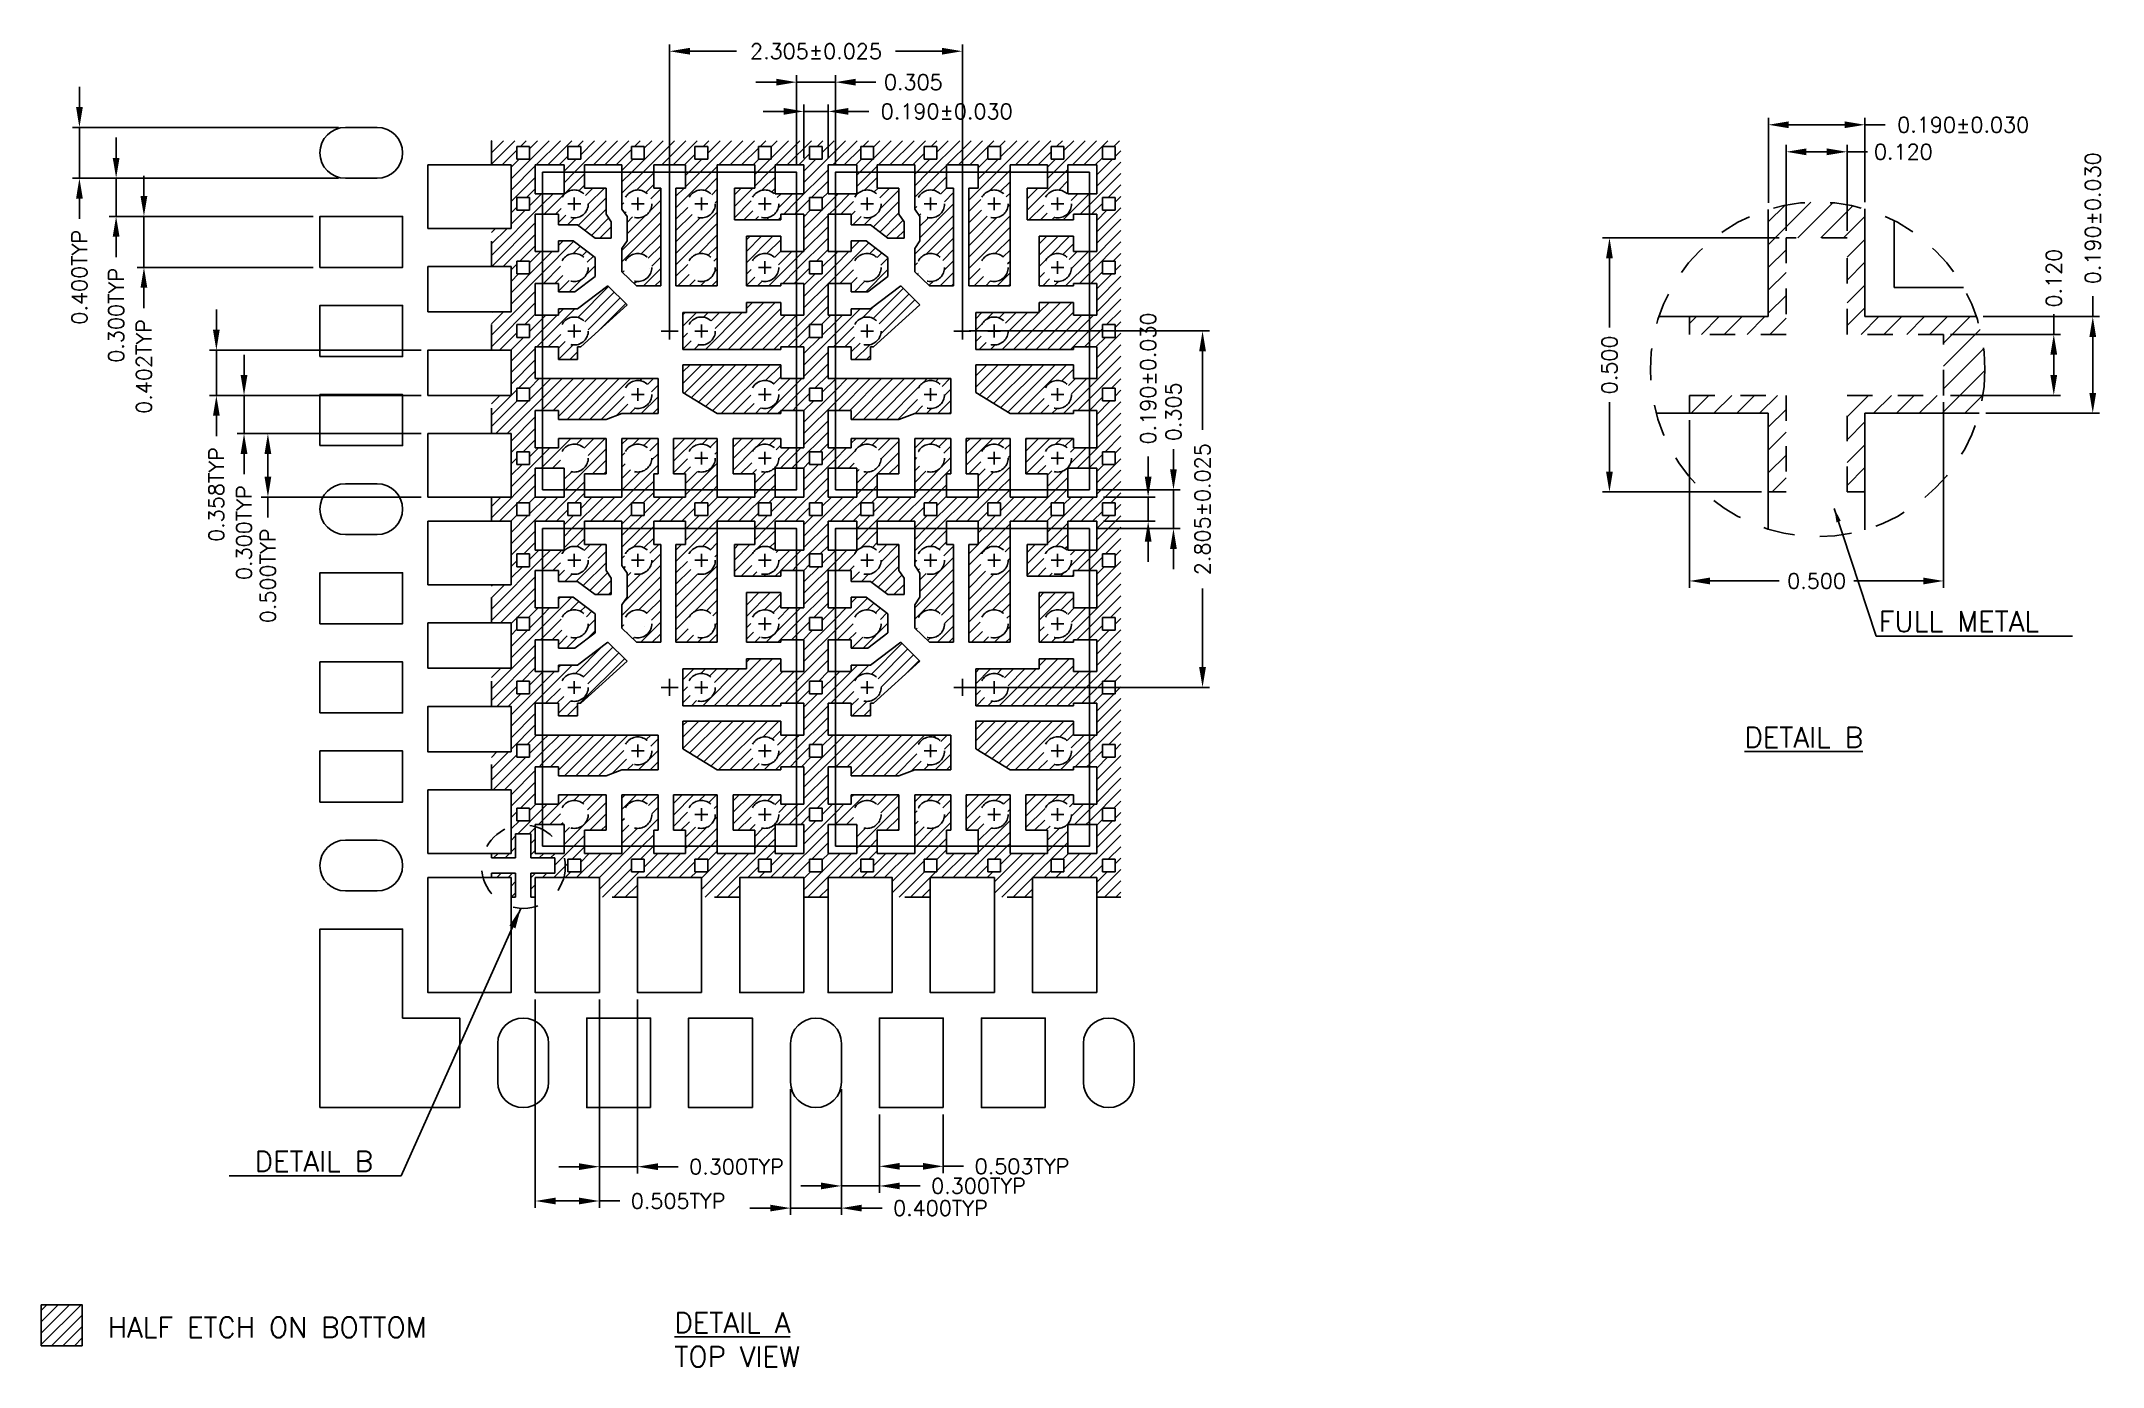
# Model space of a CAD drawing. Header units: millimetres. Extents: x 415.23 to 423.35, y 99.22 to 104.43.
import ezdxf
from ezdxf.enums import TextEntityAlignment as Align

# ---------------------------------------------------------------- set-up
doc = ezdxf.new("R2010")
doc.units = ezdxf.units.MM
doc.header["$LTSCALE"] = 0.5
doc.header["$PDMODE"] = 98
doc.linetypes.add('HIDDEN', pattern=[0.375, 0.25, -0.125])
doc.layers.add('1D', color=4, linetype='Continuous')
doc.layers.add('HEB', color=4, linetype='Continuous')
doc.styles.add('SIMPLEX', font='simplex.shx', dxfattribs={"bigfont": 'AllInOneBig.shx'})
doc.dimstyles.new('Standard2', dxfattribs={"dimtxt": 0.055, "dimasz": 0.055, "dimexe": 0.015, "dimexo": 0.005, "dimgap": 0.027, "dimtad": 1, "dimdec": 3, "dimlfac": 16.666667, "dimrnd": 0.0001, "dimzin": 1, "dimtxsty": 'SIMPLEX', "dimcen": 0.1905, "dimclrd": 256, "dimclre": 256, "dimclrt": 256, "dimazin": 3, "dimtp": 0.03, "dimtm": 0.05, "dimtfac": 0.8, "dimtdec": 3, "dimtmove": 0, "dimatfit": 3, "dimfxl": 0.05, "dimtzin": 4, "dimlwd": -1, "dimlwe": -1})
doc.dimstyles.new('Standard3', dxfattribs={"dimtxt": 0.06, "dimasz": 0.08, "dimexe": 0.027, "dimexo": 0.027, "dimgap": 0.027, "dimtad": 1, "dimdec": 3, "dimlfac": 2, "dimrnd": 0.0005, "dimzin": 1, "dimtxsty": 'SIMPLEX', "dimcen": 0.1905, "dimclrd": 256, "dimclre": 256, "dimclrt": 256, "dimazin": 3, "dimtp": 0.03, "dimtm": 0.05, "dimtfac": 0.8, "dimtdec": 3, "dimtmove": 0, "dimatfit": 3, "dimfxl": 0.05, "dimtzin": 4, "dimlwd": -1, "dimlwe": -1})
pattern_1 = [(45, (429.569632, 102.19014), (-0.02245064, 0.02245064), [])]

msp = doc.modelspace()

# ---------------------------------------------------------------- texts
at = {"layer": '1D', "linetype": 'ByBlock', "style": 'SIMPLEX'}
msp.add_text('HALF ETCH ON BOTTOM', height=0.08, dxfattribs=at).set_placement((415.4943, 99.37032), align=Align.MIDDLE_LEFT)
at = {"layer": '1D', "color": 0, "ltscale": 0.1, "char_height": 0.08, "width": 0.7819107, "attachment_point": 1, "style": 'SIMPLEX'}
for s, insert in [('FULL METAL', (422.4656, 102.18855)), ('{\\LDETAIL A}\\PTOP VIEW', (417.72489, 99.42885))]:
    msp.add_mtext(s, dxfattribs=dict(at, insert=insert))
at = {"layer": '1D', "color": 4, "ltscale": 0.1, "char_height": 0.08, "width": 0.7819107, "attachment_point": 1, "style": 'SIMPLEX'}
for s, insert in [('{\\LDETAIL B}', (421.93685, 101.73324)), ('DETAIL B', (416.07236, 100.06358))]:
    msp.add_mtext(s, dxfattribs=dict(at, insert=insert))

# ---------------------------------------------------------------- blocks, each defined once
blk = doc.blocks.new('*D265')
at = {"ltscale": 0.1, "transparency": 16777216}
for p, q in [((417.7057, 103.3188), (417.7057, 104.4198)), ((417.7857, 104.3928), (417.9693, 104.3928)), ((418.7782, 104.3928), (418.5947, 104.3928)), ((418.8582, 103.3188), (418.8582, 104.4198))]:
    blk.add_line(p, q, dxfattribs=at)
for points in [[(417.7857, 104.4061), (417.7857, 104.3795), (417.7057, 104.3928)], [(418.7782, 104.4061), (418.7782, 104.3795), (418.8582, 104.3928)]]:
    blk.add_solid(points, dxfattribs=at)
at = {"layer": 'Defpoints', "color": 0, "ltscale": 0.1, "transparency": 16777216}
for p in [(418.8582, 104.3928), (417.7057, 103.2918), (418.8582, 103.2918)]:
    blk.add_point(p, dxfattribs=at)
at = {"ltscale": 0.1, "transparency": 16777216, "insert": (418.282, 104.3928), "char_height": 0.06, "attachment_point": 5, "style": 'SIMPLEX'}
blk.add_mtext('\\A1;2.305%%p0.025', dxfattribs=at)
blk = doc.blocks.new('*D266')
at = {"ltscale": 0.1, "transparency": 16777216}
for p, q in [((418.2057, 103.9438), (418.2057, 104.2981)), ((418.3582, 103.9438), (418.3582, 104.2981)), ((418.1257, 104.2711), (418.0457, 104.2711)), ((418.2057, 104.2711), (418.3582, 104.2711)), ((418.4382, 104.2711), (418.5182, 104.2711))]:
    blk.add_line(p, q, dxfattribs=at)
for points in [[(418.1257, 104.2844), (418.1257, 104.2578), (418.2057, 104.2711)], [(418.4382, 104.2844), (418.4382, 104.2578), (418.3582, 104.2711)]]:
    blk.add_solid(points, dxfattribs=at)
at = {"layer": 'Defpoints', "color": 0, "ltscale": 0.1, "transparency": 16777216}
for p in [(418.3582, 104.2711), (418.2057, 103.9168), (418.3582, 103.9168)]:
    blk.add_point(p, dxfattribs=at)
at = {"ltscale": 0.1, "transparency": 16777216, "insert": (418.6652, 104.2711), "char_height": 0.06, "attachment_point": 5, "style": 'SIMPLEX'}
blk.add_mtext('\\A1;0.305', dxfattribs=at)
blk = doc.blocks.new('*D267')
at = {"ltscale": 0.1, "transparency": 16777216}
for p, q in [((418.1545, 104.156), (418.0745, 104.156)), ((418.2345, 103.9725), (418.2345, 104.183)), ((418.2345, 104.156), (418.3295, 104.156)), ((418.3295, 103.9725), (418.3295, 104.183)), ((418.4095, 104.156), (418.4895, 104.156))]:
    blk.add_line(p, q, dxfattribs=at)
for points in [[(418.1545, 104.1694), (418.1545, 104.1427), (418.2345, 104.156)], [(418.4095, 104.1694), (418.4095, 104.1427), (418.3295, 104.156)]]:
    blk.add_solid(points, dxfattribs=at)
at = {"layer": 'Defpoints', "color": 0, "ltscale": 0.1, "transparency": 16777216}
for p in [(418.3295, 104.156), (418.2345, 103.9455), (418.3295, 103.9455)]:
    blk.add_point(p, dxfattribs=at)
at = {"ltscale": 0.1, "transparency": 16777216, "insert": (418.7965, 104.156), "char_height": 0.06, "attachment_point": 5, "style": 'SIMPLEX'}
blk.add_mtext('\\A1;0.190%%p0.030', dxfattribs=at)
blk = doc.blocks.new('*D268')
at = {"ltscale": 0.1, "transparency": 16777216}
for p, q in [((418.8852, 103.2918), (419.8306, 103.2918)), ((419.8036, 103.2118), (419.8036, 102.9032)), ((419.8036, 101.9693), (419.8036, 102.2778)), ((418.8852, 101.8893), (419.8306, 101.8893))]:
    blk.add_line(p, q, dxfattribs=at)
for points in [[(419.7902, 103.2118), (419.8169, 103.2118), (419.8036, 103.2918)], [(419.7902, 101.9693), (419.8169, 101.9693), (419.8036, 101.8893)]]:
    blk.add_solid(points, dxfattribs=at)
at = {"layer": 'Defpoints', "color": 0, "ltscale": 0.1, "transparency": 16777216}
for p in [(418.8582, 103.2918), (419.8036, 103.2918), (418.8582, 101.8893)]:
    blk.add_point(p, dxfattribs=at)
at = {"ltscale": 0.1, "transparency": 16777216, "insert": (419.8036, 102.5905), "char_height": 0.06, "attachment_point": 5, "rotation": 90, "style": 'SIMPLEX'}
blk.add_mtext('\\A1;2.805%%p0.025', dxfattribs=at)
blk = doc.blocks.new('*D269')
at = {"ltscale": 0.1, "transparency": 16777216}
for p, q in [((419.6891, 102.7468), (419.6891, 102.8268)), ((419.3852, 102.6668), (419.7161, 102.6668)), ((419.6891, 102.5143), (419.6891, 102.6668)), ((419.3852, 102.5143), (419.7161, 102.5143)), ((419.6891, 102.4343), (419.6891, 102.3543))]:
    blk.add_line(p, q, dxfattribs=at)
for points in [[(419.6758, 102.7468), (419.7024, 102.7468), (419.6891, 102.6668)], [(419.6758, 102.4343), (419.7024, 102.4343), (419.6891, 102.5143)]]:
    blk.add_solid(points, dxfattribs=at)
at = {"layer": 'Defpoints', "color": 0, "ltscale": 0.1, "transparency": 16777216}
for p in [(419.3582, 102.6668), (419.6891, 102.6668), (419.3582, 102.5143)]:
    blk.add_point(p, dxfattribs=at)
at = {"ltscale": 0.1, "transparency": 16777216, "insert": (419.6891, 102.9738), "char_height": 0.06, "attachment_point": 5, "rotation": 90, "style": 'SIMPLEX'}
blk.add_mtext('\\A1;0.305', dxfattribs=at)
blk = doc.blocks.new('*D270')
at = {"ltscale": 0.1, "transparency": 16777216}
for p, q in [((419.5895, 102.718), (419.5895, 102.798)), ((419.414, 102.638), (419.6165, 102.638)), ((419.5895, 102.543), (419.5895, 102.638)), ((419.414, 102.543), (419.6165, 102.543)), ((419.5895, 102.463), (419.5895, 102.383))]:
    blk.add_line(p, q, dxfattribs=at)
for points in [[(419.5762, 102.718), (419.6028, 102.718), (419.5895, 102.638)], [(419.5762, 102.463), (419.6028, 102.463), (419.5895, 102.543)]]:
    blk.add_solid(points, dxfattribs=at)
at = {"layer": 'Defpoints', "color": 0, "ltscale": 0.1, "transparency": 16777216}
for p in [(419.387, 102.638), (419.5895, 102.638), (419.387, 102.543)]:
    blk.add_point(p, dxfattribs=at)
at = {"ltscale": 0.1, "transparency": 16777216, "insert": (419.5895, 103.105), "char_height": 0.06, "attachment_point": 5, "rotation": 90, "style": 'SIMPLEX'}
blk.add_mtext('\\A1;0.190%%p0.030', dxfattribs=at)
blk = doc.blocks.new('*D271')
at = {"ltscale": 0.1, "transparency": 16777216}
for p, q in [((418.532, 100.2085), (418.532, 99.9774)), ((418.7832, 100.2085), (418.7832, 99.9774)), ((418.612, 100.0044), (418.7032, 100.0044)), ((418.7832, 100.0044), (418.8632, 100.0044))]:
    blk.add_line(p, q, dxfattribs=at)
for points in [[(418.612, 100.0177), (418.612, 99.991), (418.532, 100.0044)], [(418.7032, 100.0177), (418.7032, 99.991), (418.7832, 100.0044)]]:
    blk.add_solid(points, dxfattribs=at)
at = {"layer": 'Defpoints', "color": 0, "ltscale": 0.1, "transparency": 16777216}
for p in [(418.532, 100.2355), (418.7832, 100.2355), (418.7832, 100.0044)]:
    blk.add_point(p, dxfattribs=at)
at = {"ltscale": 0.1, "transparency": 16777216, "insert": (419.0931, 100.0044), "char_height": 0.06, "attachment_point": 5, "style": 'SIMPLEX'}
blk.add_mtext('\\A1;0.503TYP', dxfattribs=at)
blk = doc.blocks.new('*D272')
at = {"ltscale": 0.1, "transparency": 16777216}
for p, q in [((418.382, 100.3085), (418.382, 99.9001)), ((418.532, 100.2085), (418.532, 99.9001)), ((418.302, 99.9271), (418.222, 99.9271)), ((418.382, 99.9271), (418.532, 99.9271)), ((418.612, 99.9271), (418.692, 99.9271))]:
    blk.add_line(p, q, dxfattribs=at)
for points in [[(418.302, 99.9404), (418.302, 99.9138), (418.382, 99.9271)], [(418.612, 99.9404), (418.612, 99.9138), (418.532, 99.9271)]]:
    blk.add_solid(points, dxfattribs=at)
at = {"layer": 'Defpoints', "color": 0, "ltscale": 0.1, "transparency": 16777216}
for p in [(418.382, 100.3355), (418.532, 100.2355), (418.532, 99.9271)]:
    blk.add_point(p, dxfattribs=at)
at = {"ltscale": 0.1, "transparency": 16777216, "insert": (418.9218, 99.9271), "char_height": 0.06, "attachment_point": 5, "style": 'SIMPLEX'}
blk.add_mtext('\\A1;0.300TYP', dxfattribs=at)
blk = doc.blocks.new('*D273')
at = {"ltscale": 0.1, "transparency": 16777216}
for p, q in [((418.182, 100.3085), (418.182, 99.8129)), ((418.382, 100.3085), (418.382, 99.8129)), ((418.102, 99.8399), (418.022, 99.8399)), ((418.182, 99.8399), (418.382, 99.8399)), ((418.462, 99.8399), (418.542, 99.8399))]:
    blk.add_line(p, q, dxfattribs=at)
for points in [[(418.102, 99.8532), (418.102, 99.8266), (418.182, 99.8399)], [(418.462, 99.8532), (418.462, 99.8266), (418.382, 99.8399)]]:
    blk.add_solid(points, dxfattribs=at)
at = {"layer": 'Defpoints', "color": 0, "ltscale": 0.1, "transparency": 16777216}
for p in [(418.182, 100.3355), (418.382, 100.3355), (418.382, 99.8399)]:
    blk.add_point(p, dxfattribs=at)
at = {"ltscale": 0.1, "transparency": 16777216, "insert": (418.7718, 99.8399), "char_height": 0.06, "attachment_point": 5, "style": 'SIMPLEX'}
blk.add_mtext('\\A1;0.400TYP', dxfattribs=at)
blk = doc.blocks.new('*D274')
at = {"ltscale": 0.1, "transparency": 16777216}
for p, q in [((417.4295, 100.661), (417.4295, 99.9759)), ((417.5795, 100.661), (417.5795, 99.9759)), ((417.3495, 100.0029), (417.2695, 100.0029)), ((417.4295, 100.0029), (417.5795, 100.0029)), ((417.6595, 100.0029), (417.7395, 100.0029))]:
    blk.add_line(p, q, dxfattribs=at)
for points in [[(417.3495, 100.0163), (417.3495, 99.9896), (417.4295, 100.0029)], [(417.6595, 100.0163), (417.6595, 99.9896), (417.5795, 100.0029)]]:
    blk.add_solid(points, dxfattribs=at)
at = {"layer": 'Defpoints', "color": 0, "ltscale": 0.1, "transparency": 16777216}
for p in [(417.4295, 100.688), (417.5795, 100.688), (417.5795, 100.0029)]:
    blk.add_point(p, dxfattribs=at)
at = {"ltscale": 0.1, "transparency": 16777216, "insert": (417.9693, 100.0029), "char_height": 0.06, "attachment_point": 5, "style": 'SIMPLEX'}
blk.add_mtext('\\A1;0.300TYP', dxfattribs=at)
blk = doc.blocks.new('*D275')
at = {"ltscale": 0.1, "transparency": 16777216}
for p, q in [((417.177, 100.661), (417.177, 99.8409)), ((417.4295, 100.661), (417.4295, 99.8409)), ((417.257, 99.8679), (417.3495, 99.8679)), ((417.4295, 99.8679), (417.5095, 99.8679))]:
    blk.add_line(p, q, dxfattribs=at)
for points in [[(417.257, 99.8812), (417.257, 99.8546), (417.177, 99.8679)], [(417.3495, 99.8812), (417.3495, 99.8546), (417.4295, 99.8679)]]:
    blk.add_solid(points, dxfattribs=at)
at = {"layer": 'Defpoints', "color": 0, "ltscale": 0.1, "transparency": 16777216}
for p in [(417.177, 100.688), (417.4295, 100.688), (417.4295, 99.8679)]:
    blk.add_point(p, dxfattribs=at)
at = {"ltscale": 0.1, "transparency": 16777216, "insert": (417.7393, 99.8679), "char_height": 0.06, "attachment_point": 5, "style": 'SIMPLEX'}
blk.add_mtext('\\A1;0.505TYP', dxfattribs=at)
blk = doc.blocks.new('*D276')
at = {"ltscale": 0.1, "transparency": 16777216}
for p, q in [((415.6366, 103.823), (415.6366, 103.903)), ((416.3025, 103.743), (415.6096, 103.743)), ((415.6366, 103.743), (415.6366, 103.5422)), ((416.3025, 103.5422), (415.6096, 103.5422)), ((415.6366, 103.4622), (415.6366, 103.3822))]:
    blk.add_line(p, q, dxfattribs=at)
for points in [[(415.6232, 103.823), (415.6499, 103.823), (415.6366, 103.743)], [(415.6232, 103.4622), (415.6499, 103.4622), (415.6366, 103.5422)]]:
    blk.add_solid(points, dxfattribs=at)
at = {"layer": 'Defpoints', "color": 0, "ltscale": 0.1, "transparency": 16777216}
for p in [(416.3295, 103.743), (415.6366, 103.5422), (416.3295, 103.5422)]:
    blk.add_point(p, dxfattribs=at)
at = {"ltscale": 0.1, "transparency": 16777216, "insert": (415.6366, 103.1523), "char_height": 0.06, "attachment_point": 5, "rotation": 90, "style": 'SIMPLEX'}
blk.add_mtext('\\A1;0.402TYP', dxfattribs=at)
blk = doc.blocks.new('*D277')
at = {"ltscale": 0.1, "transparency": 16777216}
for p, q in [((415.5272, 103.973), (415.5272, 104.053)), ((416.4025, 103.893), (415.5002, 103.893)), ((415.5272, 103.893), (415.5272, 103.743)), ((416.3025, 103.743), (415.5002, 103.743)), ((415.5272, 103.663), (415.5272, 103.583))]:
    blk.add_line(p, q, dxfattribs=at)
for points in [[(415.5138, 103.973), (415.5405, 103.973), (415.5272, 103.893)], [(415.5138, 103.663), (415.5405, 103.663), (415.5272, 103.743)]]:
    blk.add_solid(points, dxfattribs=at)
at = {"layer": 'Defpoints', "color": 0, "ltscale": 0.1, "transparency": 16777216}
for p in [(416.4295, 103.893), (415.5272, 103.743), (416.3295, 103.743)]:
    blk.add_point(p, dxfattribs=at)
at = {"ltscale": 0.1, "transparency": 16777216, "insert": (415.5272, 103.3532), "char_height": 0.06, "attachment_point": 5, "rotation": 90, "style": 'SIMPLEX'}
blk.add_mtext('\\A1;0.300TYP', dxfattribs=at)
blk = doc.blocks.new('*D278')
at = {"ltscale": 0.1, "transparency": 16777216}
for p, q in [((415.3827, 104.173), (415.3827, 104.253)), ((416.4025, 104.093), (415.3557, 104.093)), ((415.3827, 104.093), (415.3827, 103.893)), ((416.4025, 103.893), (415.3557, 103.893)), ((415.3827, 103.813), (415.3827, 103.733))]:
    blk.add_line(p, q, dxfattribs=at)
for points in [[(415.3694, 104.173), (415.3961, 104.173), (415.3827, 104.093)], [(415.3694, 103.813), (415.3961, 103.813), (415.3827, 103.893)]]:
    blk.add_solid(points, dxfattribs=at)
at = {"layer": 'Defpoints', "color": 0, "ltscale": 0.1, "transparency": 16777216}
for p in [(416.4295, 104.093), (415.3827, 103.893), (416.4295, 103.893)]:
    blk.add_point(p, dxfattribs=at)
at = {"ltscale": 0.1, "transparency": 16777216, "insert": (415.3827, 103.5032), "char_height": 0.06, "attachment_point": 5, "rotation": 90, "style": 'SIMPLEX'}
blk.add_mtext('\\A1;0.400TYP', dxfattribs=at)
blk = doc.blocks.new('*D279')
at = {"ltscale": 0.1, "transparency": 16777216}
for p, q in [((416.7277, 102.888), (416.0976, 102.888)), ((416.1246, 102.808), (416.1246, 102.718)), ((416.7277, 102.638), (416.0976, 102.638)), ((416.1246, 102.638), (416.1246, 102.558))]:
    blk.add_line(p, q, dxfattribs=at)
for points in [[(416.1112, 102.808), (416.1379, 102.808), (416.1246, 102.888)], [(416.1112, 102.718), (416.1379, 102.718), (416.1246, 102.638)]]:
    blk.add_solid(points, dxfattribs=at)
at = {"layer": 'Defpoints', "color": 0, "ltscale": 0.1, "transparency": 16777216}
for p in [(416.7547, 102.888), (416.1246, 102.638), (416.7547, 102.638)]:
    blk.add_point(p, dxfattribs=at)
at = {"ltscale": 0.1, "transparency": 16777216, "insert": (416.1246, 102.3282), "char_height": 0.06, "attachment_point": 5, "rotation": 90, "style": 'SIMPLEX'}
blk.add_mtext('\\A1;0.500TYP', dxfattribs=at)
blk = doc.blocks.new('*D280')
at = {"ltscale": 0.1, "transparency": 16777216}
for p, q in [((416.0306, 103.118), (416.0306, 103.198)), ((416.7277, 103.038), (416.0036, 103.038)), ((416.0306, 103.038), (416.0306, 102.888)), ((416.7277, 102.888), (416.0036, 102.888)), ((416.0306, 102.808), (416.0306, 102.728))]:
    blk.add_line(p, q, dxfattribs=at)
for points in [[(416.0173, 103.118), (416.044, 103.118), (416.0306, 103.038)], [(416.0173, 102.808), (416.044, 102.808), (416.0306, 102.888)]]:
    blk.add_solid(points, dxfattribs=at)
at = {"layer": 'Defpoints', "color": 0, "ltscale": 0.1, "transparency": 16777216}
for p in [(416.7547, 103.038), (416.0306, 102.888), (416.7547, 102.888)]:
    blk.add_point(p, dxfattribs=at)
at = {"ltscale": 0.1, "transparency": 16777216, "insert": (416.0306, 102.4982), "char_height": 0.06, "attachment_point": 5, "rotation": 90, "style": 'SIMPLEX'}
blk.add_mtext('\\A1;0.300TYP', dxfattribs=at)
blk = doc.blocks.new('*D281')
at = {"ltscale": 0.1, "transparency": 16777216}
for p, q in [((415.9217, 103.2968), (415.9217, 103.3768)), ((416.7277, 103.2168), (415.8947, 103.2168)), ((415.9217, 103.2168), (415.9217, 103.038)), ((416.7277, 103.038), (415.8947, 103.038)), ((415.9217, 102.958), (415.9217, 102.878))]:
    blk.add_line(p, q, dxfattribs=at)
for points in [[(415.9084, 103.2968), (415.935, 103.2968), (415.9217, 103.2168)], [(415.9084, 102.958), (415.935, 102.958), (415.9217, 103.038)]]:
    blk.add_solid(points, dxfattribs=at)
at = {"layer": 'Defpoints', "color": 0, "ltscale": 0.1, "transparency": 16777216}
for p in [(416.7547, 103.2168), (415.9217, 103.038), (416.7547, 103.038)]:
    blk.add_point(p, dxfattribs=at)
at = {"ltscale": 0.1, "transparency": 16777216, "insert": (415.9217, 102.6482), "char_height": 0.06, "attachment_point": 5, "rotation": 90, "style": 'SIMPLEX'}
blk.add_mtext('\\A1;0.358TYP', dxfattribs=at)
blk = doc.blocks.new('*D282')
at = {"ltscale": 0.1, "transparency": 16777216}
for p, q in [((422.0307, 103.7967), (422.0307, 104.1304)), ((422.4107, 103.7992), (422.4107, 104.1304)), ((422.1107, 104.1034), (422.3307, 104.1034)), ((422.4107, 104.1034), (422.4907, 104.1034))]:
    blk.add_line(p, q, dxfattribs=at)
for points in [[(422.1107, 104.1167), (422.1107, 104.0901), (422.0307, 104.1034)], [(422.3307, 104.1167), (422.3307, 104.0901), (422.4107, 104.1034)]]:
    blk.add_solid(points, dxfattribs=at)
at = {"layer": 'Defpoints', "color": 0, "ltscale": 0.1, "transparency": 16777216}
for p in [(422.4107, 104.1034), (422.0307, 103.7697), (422.4107, 103.7722)]:
    blk.add_point(p, dxfattribs=at)
at = {"ltscale": 0.1, "transparency": 16777216, "insert": (422.7977, 104.1034), "char_height": 0.06, "attachment_point": 5, "style": 'SIMPLEX'}
blk.add_mtext('\\A1;0.190%%p0.030', dxfattribs=at)
blk = doc.blocks.new('*D283')
at = {"ltscale": 0.1, "transparency": 16777216}
for p, q in [((422.1007, 103.6854), (422.1007, 104.024)), ((422.1807, 103.997), (422.2607, 103.997)), ((422.3407, 103.6854), (422.3407, 104.024)), ((422.3407, 103.997), (422.4207, 103.997))]:
    blk.add_line(p, q, dxfattribs=at)
for points in [[(422.1807, 104.0103), (422.1807, 103.9836), (422.1007, 103.997)], [(422.2607, 104.0103), (422.2607, 103.9836), (422.3407, 103.997)]]:
    blk.add_solid(points, dxfattribs=at)
at = {"layer": 'Defpoints', "color": 0, "ltscale": 0.1, "transparency": 16777216}
for p in [(422.3407, 103.997), (422.1007, 103.6584), (422.3407, 103.6584)]:
    blk.add_point(p, dxfattribs=at)
at = {"ltscale": 0.1, "transparency": 16777216, "insert": (422.562, 103.997), "char_height": 0.06, "attachment_point": 5, "style": 'SIMPLEX'}
blk.add_mtext('\\A1;0.120', dxfattribs=at)
blk = doc.blocks.new('*D284')
at = {"ltscale": 0.1, "transparency": 16777216}
for p, q in [((423.1543, 103.2784), (423.1543, 103.3584)), ((422.7477, 103.2784), (423.1813, 103.2784)), ((423.1543, 103.1184), (423.1543, 103.1984)), ((422.7477, 103.0384), (423.1813, 103.0384))]:
    blk.add_line(p, q, dxfattribs=at)
for points in [[(423.141, 103.1984), (423.1676, 103.1984), (423.1543, 103.2784)], [(423.141, 103.1184), (423.1676, 103.1184), (423.1543, 103.0384)]]:
    blk.add_solid(points, dxfattribs=at)
at = {"layer": 'Defpoints', "color": 0, "ltscale": 0.1, "transparency": 16777216}
for p in [(422.7207, 103.2784), (423.1543, 103.2784), (422.7207, 103.0384)]:
    blk.add_point(p, dxfattribs=at)
at = {"ltscale": 0.1, "transparency": 16777216, "insert": (423.1543, 103.4997), "char_height": 0.06, "attachment_point": 5, "rotation": 90, "style": 'SIMPLEX'}
blk.add_mtext('\\A1;0.120', dxfattribs=at)
blk = doc.blocks.new('*D285')
at = {"ltscale": 0.1, "transparency": 16777216}
for p, q in [((423.3078, 103.3484), (423.3078, 103.4284)), ((422.8765, 103.3484), (423.3348, 103.3484)), ((423.3078, 103.0484), (423.3078, 103.2684)), ((422.8872, 102.9684), (423.3348, 102.9684))]:
    blk.add_line(p, q, dxfattribs=at)
for points in [[(423.2944, 103.2684), (423.3211, 103.2684), (423.3078, 103.3484)], [(423.2944, 103.0484), (423.3211, 103.0484), (423.3078, 102.9684)]]:
    blk.add_solid(points, dxfattribs=at)
at = {"layer": 'Defpoints', "color": 0, "ltscale": 0.1, "transparency": 16777216}
for p in [(422.8495, 103.3484), (423.3078, 103.3484), (422.8602, 102.9684)]:
    blk.add_point(p, dxfattribs=at)
at = {"ltscale": 0.1, "transparency": 16777216, "insert": (423.3078, 103.7354), "char_height": 0.06, "attachment_point": 5, "rotation": 90, "style": 'SIMPLEX'}
blk.add_mtext('\\A1;0.190%%p0.030', dxfattribs=at)
blk = doc.blocks.new('*D286')
at = {"ltscale": 0.1, "transparency": 16777216}
for p, q in [((422.0737, 103.6584), (421.3783, 103.6584)), ((421.4053, 103.5784), (421.4053, 103.3054)), ((421.4053, 102.7384), (421.4053, 103.0114)), ((422.0037, 102.6584), (421.3783, 102.6584))]:
    blk.add_line(p, q, dxfattribs=at)
for points in [[(421.392, 103.5784), (421.4186, 103.5784), (421.4053, 103.6584)], [(421.392, 102.7384), (421.4186, 102.7384), (421.4053, 102.6584)]]:
    blk.add_solid(points, dxfattribs=at)
at = {"layer": 'Defpoints', "color": 0, "ltscale": 0.1, "transparency": 16777216}
for p in [(421.4053, 103.6584), (422.1007, 103.6584), (422.0307, 102.6584)]:
    blk.add_point(p, dxfattribs=at)
at = {"ltscale": 0.1, "transparency": 16777216, "insert": (421.4053, 103.1584), "char_height": 0.06, "attachment_point": 5, "rotation": 90, "style": 'SIMPLEX'}
blk.add_mtext('\\A1;0.500', dxfattribs=at)
blk = doc.blocks.new('*D287')
at = {"ltscale": 0.1, "transparency": 16777216}
for p, q in [((422.7207, 103.0114), (422.7207, 102.281)), ((421.7207, 102.9414), (421.7207, 102.281)), ((421.8007, 102.308), (422.0737, 102.308)), ((422.6407, 102.308), (422.3677, 102.308))]:
    blk.add_line(p, q, dxfattribs=at)
for points in [[(421.8007, 102.3213), (421.8007, 102.2946), (421.7207, 102.308)], [(422.6407, 102.3213), (422.6407, 102.2946), (422.7207, 102.308)]]:
    blk.add_solid(points, dxfattribs=at)
at = {"layer": 'Defpoints', "color": 0, "ltscale": 0.1, "transparency": 16777216}
for p in [(422.7207, 103.0384), (421.7207, 102.9684), (422.7207, 102.308)]:
    blk.add_point(p, dxfattribs=at)
at = {"ltscale": 0.1, "transparency": 16777216, "insert": (422.2207, 102.308), "char_height": 0.06, "attachment_point": 5, "style": 'SIMPLEX'}
blk.add_mtext('\\A1;0.500', dxfattribs=at)

# ---------------------------------------------------------------- dimensions: what is measured, and where the dimension line sits
at = {"ltscale": 0.1}
for base, p1, p2, text, picture, middle in [((418.85823, 104.3928), (417.70573, 103.29178), (418.85823, 103.29178), '<>%%p0.025', '*D265', (418.28198, 104.3928)), ((418.32948, 104.15603), (418.23448, 103.94553), (418.32948, 103.94553), '<>%%p0.030', '*D267', (418.79648, 104.15603)), ((422.41069, 104.10342), (422.03069, 103.76968), (422.41069, 103.7722), '0.190%%p0.030', '*D282', (422.79769, 104.10342)), ((422.34069, 103.99696), (422.10069, 103.6584), (422.34069, 103.6584), '0.120', '*D283', (422.56197, 103.99696)), ((422.72069, 102.30796), (421.72069, 102.9684), (422.72069, 103.0384), '0.500', '*D287', (422.22069, 102.30796)), ((417.42948, 99.8679), (417.17698, 100.68803), (417.42948, 100.68803), '<>TYP', '*D275', (417.73934, 99.8679)), ((417.57948, 100.00295), (417.42948, 100.68803), (417.57948, 100.68803), '<>TYP', '*D274', (417.96934, 100.00295)), ((418.7832291715, 100.0043822903), (418.5319791715, 100.2355296524), (418.7832291715, 100.2355296524), '<>TYP', '*D271', (419.0930863143, 100.0043822903))]:
    dim = msp.add_linear_dim(base=base, p1=p1, p2=p2, text=text, dimstyle='Standard3', dxfattribs=at)
    dim.commit()
    dim.dimension.update_dxf_attribs({"geometry": picture, "text_midpoint": middle})
dim = msp.add_linear_dim(base=(418.35823, 104.27112), p1=(418.20573, 103.91678), p2=(418.35823, 103.91678), dimstyle='Standard3', dxfattribs=at)
dim.commit()
dim.dimension.update_dxf_attribs({"geometry": '*D266', "text_midpoint": (418.66523, 104.27112)})
for base, p1, p2, text, picture, middle in [((415.38275, 103.89303), (416.42948, 104.09303), (416.42948, 103.89303), '<>TYP', '*D278', (415.38275, 103.50317)), ((415.52717, 103.74303), (416.42948, 103.89303), (416.32948, 103.74303), '<>TYP', '*D277', (415.52717, 103.35317)), ((423.30776, 103.3484), (422.86019, 102.9684), (422.84951, 103.3484), '0.190%%p0.030', '*D285', (423.30776, 103.7354)), ((415.63658, 103.5422), (416.32948, 103.74303), (416.32948, 103.5422), '<>TYP', '*D276', (415.63658, 103.15234)), ((421.40531, 103.6584), (422.03069, 102.6584), (422.10069, 103.6584), '0.500', '*D286', (421.40531, 103.1584)), ((423.15429, 103.2784), (422.72069, 103.0384), (422.72069, 103.2784), '0.120', '*D284', (423.15429, 103.49969)), ((415.9216902593, 103.0380296524), (416.7547291715, 103.2167796524), (416.7547291715, 103.0380296524), '<>TYP', '*D281', (415.9216902593, 102.6481725095)), ((419.58948, 102.63803), (419.38698, 102.54303), (419.38698, 102.63803), '<>%%p0.030', '*D270', (419.58948, 103.10503)), ((419.80358, 103.29178), (418.85823, 101.88928), (418.85823, 103.29178), '<>%%p0.025', '*D268', (419.80358, 102.59053)), ((416.12458, 102.63803), (416.75473, 102.88803), (416.75473, 102.63803), '<>TYP', '*D279', (416.12458, 102.32817))]:
    dim = msp.add_linear_dim(base=base, p1=p1, p2=p2, angle=90, text=text, dimstyle='Standard3', dxfattribs=at)
    dim.commit()
    dim.dimension.update_dxf_attribs({"geometry": picture, "text_midpoint": middle})
dim = msp.add_linear_dim(base=(416.03062, 102.88803), p1=(416.75473, 103.03803), p2=(416.75473, 102.88803), angle=90, text='<>TYP', dimstyle='Standard3', dxfattribs=at)
dim.commit()
dim.dimension.update_dxf_attribs({"geometry": '*D280', "text_midpoint": (416.03062, 102.49817), "dimtype": 160})
dim = msp.add_linear_dim(base=(419.68909, 102.66678), p1=(419.35823, 102.51428), p2=(419.35823, 102.66678), angle=90, dimstyle='Standard3', dxfattribs=at)
dim.commit()
dim.dimension.update_dxf_attribs({"geometry": '*D269', "text_midpoint": (419.68909, 102.97378)})
for base, p1, p2, picture, middle in [((418.38198, 99.8399), (418.18198, 100.33553), (418.38198, 100.33553), '*D273', (418.77184, 99.8399)), ((418.53198, 99.9271), (418.38198, 100.33553), (418.53198, 100.23553), '*D272', (418.92184, 99.9271))]:
    dim = msp.add_linear_dim(base=base, p1=p1, p2=p2, text='<>TYP', dimstyle='Standard3', dxfattribs=at)
    dim.commit()
    dim.dimension.update_dxf_attribs({"geometry": picture, "text_midpoint": middle, "dimtype": 160})

# ---------------------------------------------------------------- hatches: boundary and pattern name
at = {"ltscale": 0.1}
h = msp.add_hatch(dxfattribs=at)
h.set_pattern_fill('ANSI31', color=4, scale=0.01)
h.set_pattern_definition(pattern_1)
h.paths.add_polyline_path([(417.00448, 104.04053), (417.00448, 103.94553), (417.08198, 103.94553), (417.08198, 103.69553), (417.00448, 103.69553), (417.00448, 103.54553), (417.08198, 103.54553), (417.08198, 103.36678), (417.00448, 103.36678), (417.00448, 103.21678), (417.08198, 103.21678), (417.08198, 103.03803), (417.00448, 103.03803), (417.00448, 102.88803), (417.08198, 102.88803), (417.08198, 102.63803), (417.00448, 102.63803), (417.00448, 102.54303), (417.08198, 102.54303), (417.08198, 102.29303), (417.00448, 102.29303), (417.00448, 102.14303), (417.08198, 102.14303), (417.08198, 101.96428), (417.00448, 101.96428), (417.00448, 101.81428), (417.08198, 101.81428), (417.08198, 101.63553), (417.00448, 101.63553), (417.00448, 101.48553), (417.08198, 101.48553), (417.08198, 101.23553), (417.00448, 101.23553), (417.00448, 101.21803), (417.09948, 101.21803), (417.09948, 101.31303), (417.15948, 101.31303), (417.15948, 101.21803), (417.25448, 101.21803), (417.25448, 101.15803), (417.15948, 101.15803), (417.15948, 101.06303), (417.17698, 101.06303), (417.17698, 101.14053), (417.42948, 101.14053), (417.42948, 101.06303), (417.57948, 101.06303), (417.57948, 101.14053), (417.83198, 101.14053), (417.83198, 101.06303), (417.98198, 101.06303), (417.98198, 101.14053), (418.23448, 101.14053), (418.23448, 101.06303), (418.32948, 101.06303), (418.32948, 101.14053), (418.58198, 101.14053), (418.58198, 101.06303), (418.73198, 101.06303), (418.73198, 101.14053), (418.98448, 101.14053), (418.98448, 101.06303), (419.13448, 101.06303), (419.13448, 101.14053), (419.38698, 101.14053), (419.38698, 101.06303), (419.48198, 101.06303), (419.48198, 102.63803), (419.48198, 104.04053), (418.23448, 104.04053)])
h.paths.add_polyline_path([(417.51823, 103.94553), (417.51823, 103.91678), (417.64323, 103.91678), (417.64323, 103.94553), (417.76823, 103.94553), (417.76823, 103.91678), (417.89323, 103.91678), (417.89323, 103.94553), (418.04073, 103.94553), (418.04073, 103.91678), (418.12073, 103.91678), (418.12073, 103.94553), (418.23448, 103.94553), (418.23448, 103.83178), (418.20573, 103.83178), (418.20573, 103.75178), (418.23448, 103.75178), (418.23448, 103.60428), (418.20573, 103.60428), (418.20573, 103.47928), (418.23448, 103.47928), (418.23448, 103.35428), (418.20573, 103.35428), (418.20573, 103.22928), (418.23448, 103.22928), (418.23448, 103.10428), (418.20573, 103.10428), (418.20573, 102.97928), (418.23448, 102.97928), (418.23448, 102.83178), (418.20573, 102.83178), (418.20573, 102.75178), (418.23448, 102.75178), (418.23448, 102.63803), (418.12073, 102.63803), (418.12073, 102.66678), (418.04073, 102.66678), (418.04073, 102.63803), (417.89323, 102.63803), (417.89323, 102.66678), (417.76823, 102.66678), (417.76823, 102.63803), (417.64323, 102.63803), (417.64323, 102.66678), (417.51823, 102.66678), (417.51823, 102.63803), (417.37073, 102.63803), (417.37073, 102.66678), (417.29073, 102.66678), (417.29073, 102.63803), (417.17698, 102.63803), (417.17698, 102.75178), (417.20573, 102.75178), (417.20573, 102.83178), (417.17698, 102.83178), (417.17698, 102.97928), (417.20573, 102.97928), (417.20573, 103.10428), (417.17698, 103.10428), (417.17698, 103.22178), (417.17698, 103.22928), (417.20573, 103.22928), (417.20573, 103.35428), (417.17698, 103.35428), (417.17698, 103.47928), (417.20573, 103.47928), (417.20573, 103.60428), (417.17698, 103.60428), (417.17698, 103.75178), (417.20573, 103.75178), (417.20573, 103.83178), (417.17698, 103.83178), (417.17698, 103.94553), (417.29073, 103.94553), (417.29073, 103.91678), (417.37073, 103.91678), (417.37073, 103.94553)], flags=16)
h.paths.add_polyline_path([(417.55573, 104.01803), (417.60573, 104.01803), (417.60573, 103.96803), (417.55573, 103.96803)], flags=16)
h.paths.add_polyline_path([(417.35573, 103.96803), (417.30573, 103.96803), (417.30573, 104.01803), (417.35573, 104.01803)], flags=16)
h.paths.add_polyline_path([(417.63573, 103.79178, -1), (417.52573, 103.79178, -1)], flags=0)
h.paths.add_polyline_path([(417.38573, 103.79178, -1), (417.27573, 103.79178, -1)], flags=0)
h.paths.add_polyline_path([(417.63573, 103.54178, -0.6597042), (417.54276, 103.50198), (417.57573, 103.46933), (417.54276, 103.50198, -0.205034), (417.52573, 103.54178, -1)], flags=0)
h.paths.add_polyline_path([(417.15448, 103.96803), (417.10448, 103.96803), (417.10448, 104.01803), (417.15448, 104.01803)], flags=16)
h.paths.add_polyline_path([(417.80573, 104.01803), (417.85573, 104.01803), (417.85573, 103.96803), (417.80573, 103.96803)], flags=16)
h.paths.add_polyline_path([(417.88573, 103.79178, -1), (417.77573, 103.79178, -1)], flags=0)
h.paths.add_polyline_path([(417.15448, 103.81678), (417.15448, 103.76678), (417.10448, 103.76678), (417.10448, 103.81678)], flags=16)
h.paths.add_polyline_path([(417.38573, 103.54178, -1), (417.27573, 103.54178, -1)], flags=0)
h.paths.add_polyline_path([(417.88573, 103.54178, -1), (417.77573, 103.54178, -1)], flags=0)
h.paths.add_polyline_path([(417.15448, 103.56678), (417.15448, 103.51678), (417.10448, 103.51678), (417.10448, 103.56678)], flags=16)
h.paths.add_polyline_path([(418.05573, 104.01803), (418.10573, 104.01803), (418.10573, 103.96803), (418.05573, 103.96803)], flags=16)
h.paths.add_polyline_path([(418.13573, 103.79178, -1), (418.02573, 103.79178, -1)], flags=0)
h.paths.add_polyline_path([(417.38573, 103.29178, -1), (417.27573, 103.29178, -1)], flags=0)
h.paths.add_polyline_path([(418.13573, 103.54178, -1), (418.02573, 103.54178, -1)], flags=0)
h.paths.add_polyline_path([(417.88573, 103.29178, -1), (417.77573, 103.29178, -1)], flags=0)
h.paths.add_polyline_path([(417.15448, 103.31678), (417.15448, 103.26678), (417.10448, 103.26678), (417.10448, 103.31678)], flags=16)
h.paths.add_polyline_path([(418.25698, 104.01803), (418.30698, 104.01803), (418.30698, 103.96803), (418.25698, 103.96803)], flags=16)
h.paths.add_polyline_path([(418.25698, 103.81678), (418.30698, 103.81678), (418.30698, 103.76678), (418.25698, 103.76678)], flags=16)
h.paths.add_polyline_path([(418.32948, 103.94553), (418.44323, 103.94553), (418.44323, 103.91678), (418.52323, 103.91678), (418.52323, 103.94553), (418.67073, 103.94553), (418.67073, 103.91678), (418.79573, 103.91678), (418.79573, 103.94553), (418.92073, 103.94553), (418.92073, 103.91678), (419.04573, 103.91678), (419.04573, 103.94553), (419.19323, 103.94553), (419.19323, 103.91678), (419.27323, 103.91678), (419.27323, 103.94553), (419.38698, 103.94553), (419.38698, 103.83178), (419.35823, 103.83178), (419.35823, 103.75178), (419.38698, 103.75178), (419.38698, 103.60428), (419.35823, 103.60428), (419.35823, 103.47928), (419.38698, 103.47928), (419.38698, 103.35428), (419.35823, 103.35428), (419.35823, 103.22928), (419.38698, 103.22928), (419.38698, 103.10428), (419.35823, 103.10428), (419.35823, 102.97928), (419.38698, 102.97928), (419.38698, 102.83178), (419.35823, 102.83178), (419.35823, 102.75178), (419.38698, 102.75178), (419.38698, 102.63803), (419.27323, 102.63803), (419.27323, 102.66678), (419.19323, 102.66678), (419.19323, 102.63803), (419.04573, 102.63803), (419.04573, 102.66678), (418.92073, 102.66678), (418.92073, 102.63803), (418.79573, 102.63803), (418.79573, 102.66678), (418.67073, 102.66678), (418.67073, 102.63803), (418.52323, 102.63803), (418.52323, 102.66678), (418.44323, 102.66678), (418.44323, 102.63803), (418.32948, 102.63803), (418.32948, 102.75178), (418.35823, 102.75178), (418.35823, 102.83178), (418.32948, 102.83178), (418.32948, 102.97928), (418.35823, 102.97928), (418.35823, 103.10428), (418.32948, 103.10428), (418.32948, 103.22178), (418.32948, 103.22928), (418.35823, 103.22928), (418.35823, 103.35428), (418.32948, 103.35428), (418.32948, 103.47928), (418.35823, 103.47928), (418.35823, 103.60428), (418.32948, 103.60428), (418.32948, 103.75178), (418.35823, 103.75178), (418.35823, 103.83178), (418.32948, 103.83178)], flags=16)
h.paths.add_polyline_path([(418.25698, 103.56678), (418.30698, 103.56678), (418.30698, 103.51678), (418.25698, 103.51678)], flags=16)
h.paths.add_polyline_path([(417.63573, 103.04178, -1), (417.52573, 103.04178, -1)], flags=0)
h.paths.add_polyline_path([(418.53823, 103.79178, -1), (418.42823, 103.79178, -1)], flags=0)
h.paths.add_polyline_path([(417.15448, 103.06678), (417.15448, 103.01678), (417.10448, 103.01678), (417.10448, 103.06678)], flags=16)
h.paths.add_polyline_path([(418.45823, 104.01803), (418.50823, 104.01803), (418.50823, 103.96803), (418.45823, 103.96803)], flags=16)
h.paths.add_polyline_path([(418.25698, 103.31678), (418.30698, 103.31678), (418.30698, 103.26678), (418.25698, 103.26678)], flags=16)
h.paths.add_polyline_path([(418.53823, 103.54178, -1), (418.42823, 103.54178, -1)], flags=0)
h.paths.add_polyline_path([(418.13573, 103.04178, -1), (418.02573, 103.04178, -1)], flags=0)
h.paths.add_polyline_path([(417.63573, 102.79178, -1), (417.52573, 102.79178, -1)], flags=0)
h.paths.add_polyline_path([(417.38573, 102.79178, -1), (417.27573, 102.79178, -1)], flags=0)
h.paths.add_polyline_path([(418.53823, 103.29178, -1), (418.42823, 103.29178, -1)], flags=0)
h.paths.add_polyline_path([(417.88573, 102.79178, -1), (417.77573, 102.79178, -1)], flags=0)
h.paths.add_polyline_path([(418.25698, 103.06678), (418.30698, 103.06678), (418.30698, 103.01678), (418.25698, 103.01678)], flags=16)
h.paths.add_polyline_path([(418.78823, 103.54178, -0.6597042), (418.69526, 103.50198), (418.72823, 103.46933), (418.69526, 103.50198, -0.205034), (418.67823, 103.54178, -1)], flags=0)
h.paths.add_polyline_path([(418.78823, 103.79178, -1), (418.67823, 103.79178, -1)], flags=0)
h.paths.add_polyline_path([(417.15448, 102.81678), (417.15448, 102.76678), (417.10448, 102.76678), (417.10448, 102.81678)], flags=16)
h.paths.add_polyline_path([(418.70823, 104.01803), (418.75823, 104.01803), (418.75823, 103.96803), (418.70823, 103.96803)], flags=16)
h.paths.add_polyline_path([(418.13573, 102.79178, -1), (418.02573, 102.79178, -1)], flags=0)
h.paths.add_polyline_path([(417.55573, 102.61553), (417.60573, 102.61553), (417.60573, 102.56553), (417.55573, 102.56553)], flags=16)
h.paths.add_polyline_path([(417.35573, 102.61553), (417.35573, 102.56553), (417.30573, 102.56553), (417.30573, 102.61553)], flags=16)
h.paths.add_polyline_path([(417.15448, 102.61553), (417.15448, 102.56553), (417.10448, 102.56553), (417.10448, 102.61553)], flags=16)
h.paths.add_polyline_path([(418.25698, 102.81678), (418.30698, 102.81678), (418.30698, 102.76678), (418.25698, 102.76678)], flags=16)
h.paths.add_polyline_path([(417.80573, 102.61553), (417.85573, 102.61553), (417.85573, 102.56553), (417.80573, 102.56553)], flags=16)
h.paths.add_polyline_path([(417.51823, 102.54303), (417.51823, 102.51428), (417.64323, 102.51428), (417.64323, 102.54303), (417.76823, 102.54303), (417.76823, 102.51428), (417.89323, 102.51428), (417.89323, 102.54303), (418.04073, 102.54303), (418.04073, 102.51428), (418.12073, 102.51428), (418.12073, 102.54303), (418.23448, 102.54303), (418.23448, 102.42928), (418.20573, 102.42928), (418.20573, 102.34928), (418.23448, 102.34928), (418.23448, 102.20178), (418.20573, 102.20178), (418.20573, 102.07678), (418.23448, 102.07678), (418.23448, 101.95178), (418.20573, 101.95178), (418.20573, 101.82678), (418.23448, 101.82678), (418.23448, 101.70178), (418.20573, 101.70178), (418.20573, 101.57678), (418.23448, 101.57678), (418.23448, 101.42928), (418.20573, 101.42928), (418.20573, 101.34928), (418.23448, 101.34928), (418.23448, 101.23553), (418.12073, 101.23553), (418.12073, 101.26428), (418.04073, 101.26428), (418.04073, 101.23553), (417.89323, 101.23553), (417.89323, 101.26428), (417.76823, 101.26428), (417.76823, 101.23553), (417.64323, 101.23553), (417.64323, 101.26428), (417.51823, 101.26428), (417.51823, 101.23553), (417.37073, 101.23553), (417.37073, 101.26428), (417.29073, 101.26428), (417.29073, 101.23553), (417.17698, 101.23553), (417.17698, 101.34928), (417.20573, 101.34928), (417.20573, 101.42928), (417.17698, 101.42928), (417.17698, 101.57678), (417.20573, 101.57678), (417.20573, 101.70178), (417.17698, 101.70178), (417.17698, 101.81928), (417.17698, 101.82678), (417.20573, 101.82678), (417.20573, 101.95178), (417.17698, 101.95178), (417.17698, 102.07678), (417.20573, 102.07678), (417.20573, 102.20178), (417.17698, 102.20178), (417.17698, 102.34928), (417.20573, 102.34928), (417.20573, 102.42928), (417.17698, 102.42928), (417.17698, 102.54303), (417.29073, 102.54303), (417.29073, 102.51428), (417.37073, 102.51428), (417.37073, 102.54303)], flags=16)
h.paths.add_polyline_path([(419.03823, 103.79178, -1), (418.92823, 103.79178, -1)], flags=0)
h.paths.add_polyline_path([(418.95823, 104.01803), (419.00823, 104.01803), (419.00823, 103.96803), (418.95823, 103.96803)], flags=16)
h.paths.add_polyline_path([(418.05573, 102.61553), (418.10573, 102.61553), (418.10573, 102.56553), (418.05573, 102.56553)], flags=16)
h.paths.add_polyline_path([(418.53823, 102.79178, -1), (418.42823, 102.79178, -1)], flags=0)
h.paths.add_polyline_path([(419.03823, 103.54178, -1), (418.92823, 103.54178, -1)], flags=0)
h.paths.add_polyline_path([(418.78823, 103.04178, -1), (418.67823, 103.04178, -1)], flags=0)
h.paths.add_polyline_path([(417.63573, 102.13928, -0.6597042), (417.54276, 102.09948), (417.57573, 102.06683), (417.54276, 102.09948, -0.205034), (417.52573, 102.13928, -1)], flags=0)
h.paths.add_polyline_path([(417.63573, 102.38928, -1), (417.52573, 102.38928, -1)], flags=0)
h.paths.add_polyline_path([(417.38573, 102.38928, -1), (417.27573, 102.38928, -1)], flags=0)
h.paths.add_polyline_path([(418.25698, 102.61553), (418.30698, 102.61553), (418.30698, 102.56553), (418.25698, 102.56553)], flags=16)
h.paths.add_polyline_path([(417.88573, 102.38928, -1), (417.77573, 102.38928, -1)], flags=0)
h.paths.add_polyline_path([(419.03823, 103.29178, -1), (418.92823, 103.29178, -1)], flags=0)
h.paths.add_polyline_path([(417.15448, 102.41428), (417.15448, 102.36428), (417.10448, 102.36428), (417.10448, 102.41428)], flags=16)
h.paths.add_polyline_path([(418.13573, 102.38928, -1), (418.02573, 102.38928, -1)], flags=0)
h.paths.add_polyline_path([(418.32948, 102.54303), (418.44323, 102.54303), (418.44323, 102.51428), (418.52323, 102.51428), (418.52323, 102.54303), (418.67073, 102.54303), (418.67073, 102.51428), (418.79573, 102.51428), (418.79573, 102.54303), (418.92073, 102.54303), (418.92073, 102.51428), (419.04573, 102.51428), (419.04573, 102.54303), (419.19323, 102.54303), (419.19323, 102.51428), (419.27323, 102.51428), (419.27323, 102.54303), (419.38698, 102.54303), (419.38698, 102.42928), (419.35823, 102.42928), (419.35823, 102.34928), (419.38698, 102.34928), (419.38698, 102.20178), (419.35823, 102.20178), (419.35823, 102.07678), (419.38698, 102.07678), (419.38698, 101.95178), (419.35823, 101.95178), (419.35823, 101.82678), (419.38698, 101.82678), (419.38698, 101.70178), (419.35823, 101.70178), (419.35823, 101.57678), (419.38698, 101.57678), (419.38698, 101.42928), (419.35823, 101.42928), (419.35823, 101.34928), (419.38698, 101.34928), (419.38698, 101.23553), (419.27323, 101.23553), (419.27323, 101.26428), (419.19323, 101.26428), (419.19323, 101.23553), (419.04573, 101.23553), (419.04573, 101.26428), (418.92073, 101.26428), (418.92073, 101.23553), (418.79573, 101.23553), (418.79573, 101.26428), (418.67073, 101.26428), (418.67073, 101.23553), (418.52323, 101.23553), (418.52323, 101.26428), (418.44323, 101.26428), (418.44323, 101.23553), (418.32948, 101.23553), (418.32948, 101.34928), (418.35823, 101.34928), (418.35823, 101.42928), (418.32948, 101.42928), (418.32948, 101.57678), (418.35823, 101.57678), (418.35823, 101.70178), (418.32948, 101.70178), (418.32948, 101.81928), (418.32948, 101.82678), (418.35823, 101.82678), (418.35823, 101.95178), (418.32948, 101.95178), (418.32948, 102.07678), (418.35823, 102.07678), (418.35823, 102.20178), (418.32948, 102.20178), (418.32948, 102.34928), (418.35823, 102.34928), (418.35823, 102.42928), (418.32948, 102.42928)], flags=16)
h.paths.add_polyline_path([(418.78823, 102.79178, -1), (418.67823, 102.79178, -1)], flags=0)
h.paths.add_polyline_path([(418.45823, 102.61553), (418.50823, 102.61553), (418.50823, 102.56553), (418.45823, 102.56553)], flags=16)
h.paths.add_polyline_path([(419.28823, 103.79178, -1), (419.17823, 103.79178, -1)], flags=0)
h.paths.add_polyline_path([(419.20823, 104.01803), (419.25823, 104.01803), (419.25823, 103.96803), (419.20823, 103.96803)], flags=16)
h.paths.add_polyline_path([(419.28823, 103.54178, -1), (419.17823, 103.54178, -1)], flags=0)
h.paths.add_polyline_path([(418.25698, 102.41428), (418.30698, 102.41428), (418.30698, 102.36428), (418.25698, 102.36428)], flags=16)
h.paths.add_polyline_path([(417.38573, 102.13928, -1), (417.27573, 102.13928, -1)], flags=0)
h.paths.add_polyline_path([(417.88573, 102.13928, -1), (417.77573, 102.13928, -1)], flags=0)
h.paths.add_polyline_path([(418.53823, 102.38928, -1), (418.42823, 102.38928, -1)], flags=0)
h.paths.add_polyline_path([(418.70823, 102.61553), (418.75823, 102.61553), (418.75823, 102.56553), (418.70823, 102.56553)], flags=16)
h.paths.add_polyline_path([(417.15448, 102.16428), (417.15448, 102.11428), (417.10448, 102.11428), (417.10448, 102.16428)], flags=16)
h.paths.add_polyline_path([(419.03823, 102.79178, -1), (418.92823, 102.79178, -1)], flags=0)
h.paths.add_polyline_path([(418.13573, 102.13928, -1), (418.02573, 102.13928, -1)], flags=0)
h.paths.add_polyline_path([(419.40948, 104.01803), (419.45948, 104.01803), (419.45948, 103.96803), (419.40948, 103.96803)], flags=16)
h.paths.add_polyline_path([(419.40948, 103.81678), (419.45948, 103.81678), (419.45948, 103.76678), (419.40948, 103.76678)], flags=16)
h.paths.add_polyline_path([(419.28823, 103.04178, -1), (419.17823, 103.04178, -1)], flags=0)
h.paths.add_polyline_path([(419.40948, 103.56678), (419.45948, 103.56678), (419.45948, 103.51678), (419.40948, 103.51678)], flags=16)
h.paths.add_polyline_path([(418.78823, 102.38928, -1), (418.67823, 102.38928, -1)], flags=0)
h.paths.add_polyline_path([(418.25698, 102.16428), (418.30698, 102.16428), (418.30698, 102.11428), (418.25698, 102.11428)], flags=16)
h.paths.add_polyline_path([(418.78823, 102.13928, -0.6597042), (418.69526, 102.09948), (418.72823, 102.06683), (418.69526, 102.09948, -0.205034), (418.67823, 102.13928, -1)], flags=0)
h.paths.add_polyline_path([(418.95823, 102.61553), (419.00823, 102.61553), (419.00823, 102.56553), (418.95823, 102.56553)], flags=16)
h.paths.add_polyline_path([(419.40948, 103.31678), (419.45948, 103.31678), (419.45948, 103.26678), (419.40948, 103.26678)], flags=16)
h.paths.add_polyline_path([(417.38573, 101.88928, -1), (417.27573, 101.88928, -1)], flags=0)
h.paths.add_polyline_path([(418.53823, 102.13928, -1), (418.42823, 102.13928, -1)], flags=0)
h.paths.add_polyline_path([(419.28823, 102.79178, -1), (419.17823, 102.79178, -1)], flags=0)
h.paths.add_polyline_path([(417.88573, 101.88928, -1), (417.77573, 101.88928, -1)], flags=0)
h.paths.add_polyline_path([(417.15448, 101.91428), (417.15448, 101.86428), (417.10448, 101.86428), (417.10448, 101.91428)], flags=16)
h.paths.add_polyline_path([(419.40948, 103.06678), (419.45948, 103.06678), (419.45948, 103.01678), (419.40948, 103.01678)], flags=16)
h.paths.add_polyline_path([(419.03823, 102.38928, -1), (418.92823, 102.38928, -1)], flags=0)
h.paths.add_polyline_path([(419.20823, 102.61553), (419.25823, 102.61553), (419.25823, 102.56553), (419.20823, 102.56553)], flags=16)
h.paths.add_polyline_path([(418.25698, 101.91428), (418.30698, 101.91428), (418.30698, 101.86428), (418.25698, 101.86428)], flags=16)
h.paths.add_polyline_path([(419.40948, 102.81678), (419.45948, 102.81678), (419.45948, 102.76678), (419.40948, 102.76678)], flags=16)
h.paths.add_polyline_path([(418.53823, 101.88928, -1), (418.42823, 101.88928, -1)], flags=0)
h.paths.add_polyline_path([(417.63573, 101.63928, -1), (417.52573, 101.63928, -1)], flags=0)
h.paths.add_polyline_path([(419.28823, 102.38928, -1), (419.17823, 102.38928, -1)], flags=0)
h.paths.add_polyline_path([(419.03823, 102.13928, -1), (418.92823, 102.13928, -1)], flags=0)
h.paths.add_polyline_path([(417.15448, 101.66428), (417.15448, 101.61428), (417.10448, 101.61428), (417.10448, 101.66428)], flags=16)
h.paths.add_polyline_path([(419.40948, 102.61553), (419.45948, 102.61553), (419.45948, 102.56553), (419.40948, 102.56553)], flags=16)
h.paths.add_polyline_path([(418.13573, 101.63928, -1), (418.02573, 101.63928, -1)], flags=0)
h.paths.add_polyline_path([(418.25698, 101.66428), (418.30698, 101.66428), (418.30698, 101.61428), (418.25698, 101.61428)], flags=16)
h.paths.add_polyline_path([(419.40948, 102.41428), (419.45948, 102.41428), (419.45948, 102.36428), (419.40948, 102.36428)], flags=16)
h.paths.add_polyline_path([(419.28823, 102.13928, -1), (419.17823, 102.13928, -1)], flags=0)
h.paths.add_polyline_path([(419.03823, 101.88928, -1), (418.92823, 101.88928, -1)], flags=0)
h.paths.add_polyline_path([(417.63573, 101.38928, -1), (417.52573, 101.38928, -1)], flags=0)
h.paths.add_polyline_path([(417.38573, 101.38928, -1), (417.27573, 101.38928, -1)], flags=0)
h.paths.add_polyline_path([(417.88573, 101.38928, -1), (417.77573, 101.38928, -1)], flags=0)
h.paths.add_polyline_path([(417.15448, 101.41428), (417.15448, 101.36428), (417.10448, 101.36428), (417.10448, 101.41428)], flags=16)
h.paths.add_polyline_path([(418.78823, 101.63928, -1), (418.67823, 101.63928, -1)], flags=0)
h.paths.add_polyline_path([(418.13573, 101.38928, -1), (418.02573, 101.38928, -1)], flags=0)
h.paths.add_polyline_path([(419.40948, 102.16428), (419.45948, 102.16428), (419.45948, 102.11428), (419.40948, 102.11428)], flags=16)
h.paths.add_polyline_path([(418.25698, 101.41428), (418.30698, 101.41428), (418.30698, 101.36428), (418.25698, 101.36428)], flags=16)
h.paths.add_polyline_path([(418.53823, 101.38928, -1), (418.42823, 101.38928, -1)], flags=0)
h.paths.add_polyline_path([(417.55573, 101.21303), (417.60573, 101.21303), (417.60573, 101.16303), (417.55573, 101.16303)], flags=16)
h.paths.add_polyline_path([(417.35573, 101.21303), (417.35573, 101.16303), (417.30573, 101.16303), (417.30573, 101.21303)], flags=16)
h.paths.add_polyline_path([(417.80573, 101.21303), (417.85573, 101.21303), (417.85573, 101.16303), (417.80573, 101.16303)], flags=16)
h.paths.add_polyline_path([(418.78823, 101.38928, -1), (418.67823, 101.38928, -1)], flags=0)
h.paths.add_polyline_path([(419.40948, 101.91428), (419.45948, 101.91428), (419.45948, 101.86428), (419.40948, 101.86428)], flags=16)
h.paths.add_polyline_path([(418.05573, 101.21303), (418.10573, 101.21303), (418.10573, 101.16303), (418.05573, 101.16303)], flags=16)
h.paths.add_polyline_path([(419.28823, 101.63928, -1), (419.17823, 101.63928, -1)], flags=0)
h.paths.add_polyline_path([(418.25698, 101.21303), (418.30698, 101.21303), (418.30698, 101.16303), (418.25698, 101.16303)], flags=16)
h.paths.add_polyline_path([(418.45823, 101.21303), (418.50823, 101.21303), (418.50823, 101.16303), (418.45823, 101.16303)], flags=16)
h.paths.add_polyline_path([(419.03823, 101.38928, -1), (418.92823, 101.38928, -1)], flags=0)
h.paths.add_polyline_path([(419.40948, 101.66428), (419.45948, 101.66428), (419.45948, 101.61428), (419.40948, 101.61428)], flags=16)
h.paths.add_polyline_path([(418.70823, 101.21303), (418.75823, 101.21303), (418.75823, 101.16303), (418.70823, 101.16303)], flags=16)
h.paths.add_polyline_path([(419.28823, 101.38928, -1), (419.17823, 101.38928, -1)], flags=0)
h.paths.add_polyline_path([(418.95823, 101.21303), (419.00823, 101.21303), (419.00823, 101.16303), (418.95823, 101.16303)], flags=16)
h.paths.add_polyline_path([(419.40948, 101.41428), (419.45948, 101.41428), (419.45948, 101.36428), (419.40948, 101.36428)], flags=16)
h.paths.add_polyline_path([(419.20823, 101.21303), (419.25823, 101.21303), (419.25823, 101.16303), (419.20823, 101.16303)], flags=16)
h.paths.add_polyline_path([(419.40948, 101.21303), (419.45948, 101.21303), (419.45948, 101.16303), (419.40948, 101.16303)], flags=16)
h = msp.add_hatch(dxfattribs=at)
h.set_pattern_fill('ANSI31', color=4, scale=0.01)
h.set_pattern_definition(pattern_1)
h.paths.add_polyline_path([(417.45595, 103.85428), (417.37073, 103.85428), (417.37073, 103.91678), (417.29073, 103.91678), (417.29073, 103.83178), (417.20573, 103.83178), (417.20573, 103.75178), (417.26823, 103.75178), (417.26823, 103.70909), (417.34353, 103.70909), (417.41295, 103.65678), (417.47597, 103.65678), (417.47597, 103.72178), (417.45595, 103.75178)])
edge = h.paths.add_edge_path(flags=16)
edge.add_arc((417.33073, 103.79178), 0.055, 0, 360)
edge = h.paths.add_edge_path()
edge.add_line((417.64323, 103.91678), (417.51823, 103.91678))
edge.add_line((417.51823, 103.91678), (417.51823, 103.77178))
edge.add_line((417.51823, 103.77178), (417.53825, 103.74178))
edge.add_line((417.53825, 103.74178), (417.53825, 103.64659))
edge.add_line((417.53825, 103.64659), (417.51823, 103.61659))
edge.add_line((417.51823, 103.61659), (417.51823, 103.52418))
edge.add_line((417.51823, 103.52418), (417.54276, 103.50198))
edge.add_arc((417.58073, 103.54178), 0.055, 180, 226.347977, ccw=False)
edge.add_arc((417.58073, 103.54178), 0.055, 360, 180, ccw=False)
edge.add_arc((417.58073, 103.54178), 0.055, 226.347977, 360, ccw=False)
edge.add_line((417.54276, 103.50198), (417.57573, 103.46933))
edge.add_line((417.57573, 103.46933), (417.67095, 103.46933))
edge.add_line((417.67095, 103.46933), (417.67095, 103.85428))
edge.add_line((417.67095, 103.85428), (417.64323, 103.85428))
edge.add_line((417.64323, 103.85428), (417.64323, 103.91678))
edge = h.paths.add_edge_path(flags=16)
edge.add_arc((417.58073, 103.79178), 0.055, 0, 360)
h.paths.add_polyline_path([(417.89323, 103.91678), (417.76823, 103.91678), (417.76823, 103.85428), (417.73095, 103.85428), (417.73095, 103.46933), (417.89323, 103.46933)])
edge = h.paths.add_edge_path(flags=16)
edge.add_arc((417.83073, 103.79178), 0.055, 0, 360)
edge = h.paths.add_edge_path(flags=16)
edge.add_arc((417.83073, 103.54178), 0.055, 0, 360)
h.paths.add_polyline_path([(418.12073, 103.91678), (418.04073, 103.91678), (418.04073, 103.85428), (417.96069, 103.85428), (417.96069, 103.72951), (418.14323, 103.72951), (418.14323, 103.75178), (418.20573, 103.75178), (418.20573, 103.83178), (418.12073, 103.83178)])
edge = h.paths.add_edge_path(flags=16)
edge.add_arc((418.08073, 103.79178), 0.055, 0, 360)
h.paths.add_polyline_path([(418.14323, 103.66451), (418.00826, 103.66451), (418.00826, 103.46933), (418.14323, 103.46933), (418.14323, 103.47928), (418.20573, 103.47928), (418.20573, 103.60428), (418.14323, 103.60428)])
edge = h.paths.add_edge_path(flags=16)
edge.add_arc((418.08073, 103.54178), 0.055, 0, 360)
h.paths.add_polyline_path([(417.32677, 103.64659), (417.26823, 103.64659), (417.26823, 103.60428), (417.20573, 103.60428), (417.20573, 103.47928), (417.26823, 103.47928), (417.26823, 103.44647), (417.33315, 103.44647), (417.41295, 103.5066), (417.41295, 103.58165)])
edge = h.paths.add_edge_path(flags=16)
edge.add_arc((417.33073, 103.54178), 0.055, 0, 360)
h.paths.add_polyline_path([(417.53823, 103.39428), (417.46318, 103.46933), (417.34369, 103.37928), (417.26823, 103.37928), (417.26823, 103.35428), (417.20573, 103.35428), (417.20573, 103.22928), (417.26823, 103.22928), (417.26823, 103.17928), (417.34369, 103.17928), (417.34369, 103.22928), (417.35573, 103.22928)])
edge = h.paths.add_edge_path(flags=16)
edge.add_arc((417.33073, 103.29178), 0.055, 0, 360)
h.paths.add_polyline_path([(418.20573, 103.35428), (418.14323, 103.35428), (418.14323, 103.40428), (418.00826, 103.40428), (418.00826, 103.36428), (417.75823, 103.36428), (417.75823, 103.21928), (418.14323, 103.21928), (418.14323, 103.22928), (418.20573, 103.22928)])
edge = h.paths.add_edge_path(flags=16)
edge.add_arc((417.83073, 103.29178), 0.055, 0, 360)
h.paths.add_polyline_path([(417.66074, 103.10428), (417.20573, 103.10428), (417.20573, 102.97928), (417.26823, 102.97928), (417.26823, 102.94408), (417.45556, 102.94408), (417.51823, 102.96678), (417.66074, 102.96678)])
edge = h.paths.add_edge_path(flags=16)
edge.add_arc((417.58073, 103.04178), 0.055, 0, 360)
h.paths.add_polyline_path([(418.20573, 103.10428), (418.14323, 103.10428), (418.14323, 103.15928), (417.75823, 103.15928), (417.75823, 103.04928), (417.89323, 102.96678), (418.14323, 102.96678), (418.14323, 102.97928), (418.20573, 102.97928)])
edge = h.paths.add_edge_path(flags=16)
edge.add_arc((418.08073, 103.04178), 0.055, 0, 360)
h.paths.add_polyline_path([(417.45556, 102.8692), (417.26823, 102.8692), (417.26823, 102.83178), (417.20573, 102.83178), (417.20573, 102.75178), (417.29073, 102.75178), (417.29073, 102.66678), (417.37073, 102.66678), (417.37073, 102.72928), (417.45556, 102.72928)])
edge = h.paths.add_edge_path(flags=16)
edge.add_arc((417.33073, 102.79178), 0.055, 0, 360)
h.paths.add_polyline_path([(417.64323, 102.72928), (417.66074, 102.72928), (417.66074, 102.8692), (417.51823, 102.8692), (417.51823, 102.66678), (417.64323, 102.66678)])
edge = h.paths.add_edge_path(flags=16)
edge.add_arc((417.58073, 102.79178), 0.055, 0, 360)
h.paths.add_polyline_path([(417.89323, 102.8692), (417.72074, 102.8692), (417.72074, 102.72928), (417.76823, 102.72928), (417.76823, 102.66678), (417.89323, 102.66678)])
edge = h.paths.add_edge_path(flags=16)
edge.add_arc((417.83073, 102.79178), 0.055, 0, 360)
h.paths.add_polyline_path([(418.20573, 102.83178), (418.14323, 102.83178), (418.14323, 102.8692), (417.9559, 102.8692), (417.9559, 102.72928), (418.04073, 102.72928), (418.04073, 102.66678), (418.12073, 102.66678), (418.12073, 102.75178), (418.20573, 102.75178)])
edge = h.paths.add_edge_path(flags=16)
edge.add_arc((418.08073, 102.79178), 0.055, 0, 360)
h.paths.add_polyline_path([(418.60806, 102.8692), (418.42073, 102.8692), (418.42073, 102.83178), (418.35823, 102.83178), (418.35823, 102.75178), (418.44323, 102.75178), (418.44323, 102.66678), (418.52323, 102.66678), (418.52323, 102.72928), (418.60806, 102.72928)])
edge = h.paths.add_edge_path(flags=16)
edge.add_arc((418.48323, 102.79178), 0.055, 0, 360)
h.paths.add_polyline_path([(418.81324, 102.8692), (418.67073, 102.8692), (418.67073, 102.66678), (418.79573, 102.66678), (418.79573, 102.72928), (418.81324, 102.72928)])
edge = h.paths.add_edge_path(flags=16)
edge.add_arc((418.73323, 102.79178), 0.055, 0, 360)
h.paths.add_polyline_path([(419.04573, 102.8692), (418.87324, 102.8692), (418.87324, 102.72928), (418.92073, 102.72928), (418.92073, 102.66678), (419.04573, 102.66678)])
edge = h.paths.add_edge_path(flags=16)
edge.add_arc((418.98323, 102.79178), 0.055, 0, 360)
h.paths.add_polyline_path([(419.29573, 102.8692), (419.1084, 102.8692), (419.1084, 102.72928), (419.19323, 102.72928), (419.19323, 102.66678), (419.27323, 102.66678), (419.27323, 102.75178), (419.35823, 102.75178), (419.35823, 102.83178), (419.29573, 102.83178)])
edge = h.paths.add_edge_path(flags=16)
edge.add_arc((419.23323, 102.79178), 0.055, 0, 360)
h.paths.add_polyline_path([(419.29573, 103.15928), (418.91073, 103.15928), (418.91073, 103.04928), (419.04573, 102.96678), (419.29573, 102.96678), (419.29573, 102.97928), (419.35823, 102.97928), (419.35823, 103.10428), (419.29573, 103.10428)])
edge = h.paths.add_edge_path(flags=16)
edge.add_arc((419.23323, 103.04178), 0.055, 0, 360)
h.paths.add_polyline_path([(418.81324, 103.10428), (418.35823, 103.10428), (418.35823, 102.97928), (418.42073, 102.97928), (418.42073, 102.94408), (418.60806, 102.94408), (418.67073, 102.96678), (418.81324, 102.96678)])
edge = h.paths.add_edge_path(flags=16)
edge.add_arc((418.73323, 103.04178), 0.055, 0, 360)
h.paths.add_polyline_path([(418.69073, 103.39428), (418.61568, 103.46933), (418.49619, 103.37928), (418.42073, 103.37928), (418.42073, 103.35428), (418.35823, 103.35428), (418.35823, 103.22928), (418.42073, 103.22928), (418.42073, 103.17928), (418.49619, 103.17928), (418.49619, 103.22928), (418.50823, 103.22928)])
edge = h.paths.add_edge_path(flags=16)
edge.add_arc((418.48323, 103.29178), 0.055, 0, 360)
h.paths.add_polyline_path([(419.35823, 103.35428), (419.29573, 103.35428), (419.29573, 103.40428), (419.16076, 103.40428), (419.16076, 103.36428), (418.91073, 103.36428), (418.91073, 103.21928), (419.29573, 103.21928), (419.29573, 103.22928), (419.35823, 103.22928)])
edge = h.paths.add_edge_path(flags=16)
edge.add_arc((418.98323, 103.29178), 0.055, 0, 360)
h.paths.add_polyline_path([(419.29573, 103.66451), (419.16076, 103.66451), (419.16076, 103.46933), (419.29573, 103.46933), (419.29573, 103.47928), (419.35823, 103.47928), (419.35823, 103.60428), (419.29573, 103.60428)])
edge = h.paths.add_edge_path(flags=16)
edge.add_arc((419.23323, 103.54178), 0.055, 0, 360)
h.paths.add_polyline_path([(419.04573, 103.91678), (418.92073, 103.91678), (418.92073, 103.85428), (418.88345, 103.85428), (418.88345, 103.46933), (419.04573, 103.46933)])
edge = h.paths.add_edge_path(flags=16)
edge.add_arc((418.98323, 103.54178), 0.055, 0, 360)
edge = h.paths.add_edge_path(flags=16)
edge.add_arc((418.98323, 103.79178), 0.055, 0, 360)
edge = h.paths.add_edge_path()
edge.add_line((418.82345, 103.85428), (418.79573, 103.85428))
edge.add_line((418.79573, 103.85428), (418.79573, 103.91678))
edge.add_line((418.79573, 103.91678), (418.67073, 103.91678))
edge.add_line((418.67073, 103.91678), (418.67073, 103.77178))
edge.add_line((418.67073, 103.77178), (418.69075, 103.74178))
edge.add_line((418.69075, 103.74178), (418.69075, 103.64659))
edge.add_line((418.69075, 103.64659), (418.67073, 103.61659))
edge.add_line((418.67073, 103.61659), (418.67073, 103.52418))
edge.add_line((418.67073, 103.52418), (418.69526, 103.50198))
edge.add_arc((418.73323, 103.54178), 0.055, 180, 226.347977, ccw=False)
edge.add_arc((418.73323, 103.54178), 0.055, 360, 180, ccw=False)
edge.add_arc((418.73323, 103.54178), 0.055, 226.347977, 360, ccw=False)
edge.add_line((418.69526, 103.50198), (418.72823, 103.46933))
edge.add_line((418.72823, 103.46933), (418.82345, 103.46933))
edge.add_line((418.82345, 103.46933), (418.82345, 103.85428))
edge = h.paths.add_edge_path(flags=16)
edge.add_arc((418.73323, 103.79178), 0.055, 0, 360)
h.paths.add_polyline_path([(418.62847, 103.72178), (418.60845, 103.75178), (418.60845, 103.85428), (418.52323, 103.85428), (418.52323, 103.91678), (418.44323, 103.91678), (418.44323, 103.83178), (418.35823, 103.83178), (418.35823, 103.75178), (418.42073, 103.75178), (418.42073, 103.70909), (418.49603, 103.70909), (418.56545, 103.65678), (418.62847, 103.65678)])
edge = h.paths.add_edge_path(flags=16)
edge.add_arc((418.48323, 103.79178), 0.055, 0, 360)
h.paths.add_polyline_path([(418.56545, 103.58165), (418.47927, 103.64659), (418.42073, 103.64659), (418.42073, 103.60428), (418.35823, 103.60428), (418.35823, 103.47928), (418.42073, 103.47928), (418.42073, 103.44647), (418.48565, 103.44647), (418.56545, 103.5066)])
edge = h.paths.add_edge_path(flags=16)
edge.add_arc((418.48323, 103.54178), 0.055, 0, 360)
h.paths.add_polyline_path([(419.35823, 103.83178), (419.27323, 103.83178), (419.27323, 103.91678), (419.19323, 103.91678), (419.19323, 103.85428), (419.11319, 103.85428), (419.11319, 103.72951), (419.29573, 103.72951), (419.29573, 103.75178), (419.35823, 103.75178)])
edge = h.paths.add_edge_path(flags=16)
edge.add_arc((419.23323, 103.79178), 0.055, 0, 360)
h = msp.add_hatch(dxfattribs=at)
h.set_pattern_fill('ANSI31', color=4, scale=0.02)
h.set_pattern_definition([(45, (429.56963, 102.19014), (-0.0449013, 0.0449013), [])])
h.paths.add_polyline_path([(422.41069, 103.7722, 0.1474583), (422.03069, 103.76968), (422.03069, 103.3484), (421.72069, 103.3484), (421.72069, 103.2784), (422.10069, 103.2784), (422.10069, 103.6584), (422.34069, 103.6584), (422.34069, 103.2784), (422.72069, 103.2784), (422.72069, 103.0384), (422.34069, 103.0384), (422.34069, 102.6584), (422.41069, 102.6584), (422.41069, 102.9684), (422.86019, 102.9684, 0.066303), (422.88314, 103.1407, 0.0804261), (422.84951, 103.3484), (422.41069, 103.3484)])
h.paths.add_polyline_path([(422.10069, 103.0384), (421.72069, 103.0384), (421.72069, 102.9684), (422.03069, 102.9684), (422.03069, 102.6584), (422.10069, 102.6584)], flags=17)
h = msp.add_hatch(dxfattribs=at)
h.set_pattern_fill('ANSI31', color=4, scale=0.01)
h.set_pattern_definition(pattern_1)
h.paths.add_polyline_path([(417.45595, 102.45178), (417.37073, 102.45178), (417.37073, 102.51428), (417.29073, 102.51428), (417.29073, 102.42928), (417.20573, 102.42928), (417.20573, 102.34928), (417.26823, 102.34928), (417.26823, 102.30659), (417.34353, 102.30659), (417.41295, 102.25428), (417.47597, 102.25428), (417.47597, 102.31928), (417.45595, 102.34928)])
edge = h.paths.add_edge_path(flags=16)
edge.add_arc((417.33073, 102.38928), 0.055, 0, 360)
edge = h.paths.add_edge_path()
edge.add_line((417.64323, 102.51428), (417.51823, 102.51428))
edge.add_line((417.51823, 102.51428), (417.51823, 102.36928))
edge.add_line((417.51823, 102.36928), (417.53825, 102.33928))
edge.add_line((417.53825, 102.33928), (417.53825, 102.24409))
edge.add_line((417.53825, 102.24409), (417.51823, 102.21409))
edge.add_line((417.51823, 102.21409), (417.51823, 102.12168))
edge.add_line((417.51823, 102.12168), (417.54276, 102.09948))
edge.add_arc((417.58073, 102.13928), 0.055, 180, 226.347977, ccw=False)
edge.add_arc((417.58073, 102.13928), 0.055, 360, 180, ccw=False)
edge.add_arc((417.58073, 102.13928), 0.055, 226.347977, 360, ccw=False)
edge.add_line((417.54276, 102.09948), (417.57573, 102.06683))
edge.add_line((417.57573, 102.06683), (417.67095, 102.06683))
edge.add_line((417.67095, 102.06683), (417.67095, 102.45178))
edge.add_line((417.67095, 102.45178), (417.64323, 102.45178))
edge.add_line((417.64323, 102.45178), (417.64323, 102.51428))
edge = h.paths.add_edge_path(flags=16)
edge.add_arc((417.58073, 102.38928), 0.055, 0, 360)
h.paths.add_polyline_path([(417.89323, 102.51428), (417.76823, 102.51428), (417.76823, 102.45178), (417.73095, 102.45178), (417.73095, 102.06683), (417.89323, 102.06683)])
edge = h.paths.add_edge_path(flags=16)
edge.add_arc((417.83073, 102.38928), 0.055, 0, 360)
edge = h.paths.add_edge_path(flags=16)
edge.add_arc((417.83073, 102.13928), 0.055, 0, 360)
h.paths.add_polyline_path([(418.12073, 102.51428), (418.04073, 102.51428), (418.04073, 102.45178), (417.96069, 102.45178), (417.96069, 102.32701), (418.14323, 102.32701), (418.14323, 102.34928), (418.20573, 102.34928), (418.20573, 102.42928), (418.12073, 102.42928)])
edge = h.paths.add_edge_path(flags=16)
edge.add_arc((418.08073, 102.38928), 0.055, 0, 360)
h.paths.add_polyline_path([(418.14323, 102.26201), (418.00826, 102.26201), (418.00826, 102.06683), (418.14323, 102.06683), (418.14323, 102.07678), (418.20573, 102.07678), (418.20573, 102.20178), (418.14323, 102.20178)])
edge = h.paths.add_edge_path(flags=16)
edge.add_arc((418.08073, 102.13928), 0.055, 0, 360)
h.paths.add_polyline_path([(417.32677, 102.24409), (417.26823, 102.24409), (417.26823, 102.20178), (417.20573, 102.20178), (417.20573, 102.07678), (417.26823, 102.07678), (417.26823, 102.04397), (417.33315, 102.04397), (417.41295, 102.1041), (417.41295, 102.17915)])
edge = h.paths.add_edge_path(flags=16)
edge.add_arc((417.33073, 102.13928), 0.055, 0, 360)
h.paths.add_polyline_path([(417.53823, 101.99178), (417.46318, 102.06683), (417.34369, 101.97678), (417.26823, 101.97678), (417.26823, 101.95178), (417.20573, 101.95178), (417.20573, 101.82678), (417.26823, 101.82678), (417.26823, 101.77678), (417.34369, 101.77678), (417.34369, 101.82678), (417.35573, 101.82678)])
edge = h.paths.add_edge_path(flags=16)
edge.add_arc((417.33073, 101.88928), 0.055, 0, 360)
h.paths.add_polyline_path([(418.20573, 101.95178), (418.14323, 101.95178), (418.14323, 102.00178), (418.00826, 102.00178), (418.00826, 101.96178), (417.75823, 101.96178), (417.75823, 101.81678), (418.14323, 101.81678), (418.14323, 101.82678), (418.20573, 101.82678)])
edge = h.paths.add_edge_path(flags=16)
edge.add_arc((417.83073, 101.88928), 0.055, 0, 360)
h.paths.add_polyline_path([(417.66074, 101.70178), (417.20573, 101.70178), (417.20573, 101.57678), (417.26823, 101.57678), (417.26823, 101.54158), (417.45556, 101.54158), (417.51823, 101.56428), (417.66074, 101.56428)])
edge = h.paths.add_edge_path(flags=16)
edge.add_arc((417.58073, 101.63928), 0.055, 0, 360)
h.paths.add_polyline_path([(418.20573, 101.70178), (418.14323, 101.70178), (418.14323, 101.75678), (417.75823, 101.75678), (417.75823, 101.64678), (417.89323, 101.56428), (418.14323, 101.56428), (418.14323, 101.57678), (418.20573, 101.57678)])
edge = h.paths.add_edge_path(flags=16)
edge.add_arc((418.08073, 101.63928), 0.055, 0, 360)
h.paths.add_polyline_path([(417.45556, 101.4667), (417.26823, 101.4667), (417.26823, 101.42928), (417.20573, 101.42928), (417.20573, 101.34928), (417.29073, 101.34928), (417.29073, 101.26428), (417.37073, 101.26428), (417.37073, 101.32678), (417.45556, 101.32678)])
edge = h.paths.add_edge_path(flags=16)
edge.add_arc((417.33073, 101.38928), 0.055, 0, 360)
h.paths.add_polyline_path([(417.64323, 101.32678), (417.66074, 101.32678), (417.66074, 101.4667), (417.51823, 101.4667), (417.51823, 101.26428), (417.64323, 101.26428)])
edge = h.paths.add_edge_path(flags=16)
edge.add_arc((417.58073, 101.38928), 0.055, 0, 360)
h.paths.add_polyline_path([(417.89323, 101.4667), (417.72074, 101.4667), (417.72074, 101.32678), (417.76823, 101.32678), (417.76823, 101.26428), (417.89323, 101.26428)])
edge = h.paths.add_edge_path(flags=16)
edge.add_arc((417.83073, 101.38928), 0.055, 0, 360)
h.paths.add_polyline_path([(418.20573, 101.42928), (418.14323, 101.42928), (418.14323, 101.4667), (417.9559, 101.4667), (417.9559, 101.32678), (418.04073, 101.32678), (418.04073, 101.26428), (418.12073, 101.26428), (418.12073, 101.34928), (418.20573, 101.34928)])
edge = h.paths.add_edge_path(flags=16)
edge.add_arc((418.08073, 101.38928), 0.055, 0, 360)
h.paths.add_polyline_path([(418.60806, 101.4667), (418.42073, 101.4667), (418.42073, 101.42928), (418.35823, 101.42928), (418.35823, 101.34928), (418.44323, 101.34928), (418.44323, 101.26428), (418.52323, 101.26428), (418.52323, 101.32678), (418.60806, 101.32678)])
edge = h.paths.add_edge_path(flags=16)
edge.add_arc((418.48323, 101.38928), 0.055, 0, 360)
h.paths.add_polyline_path([(418.81324, 101.4667), (418.67073, 101.4667), (418.67073, 101.26428), (418.79573, 101.26428), (418.79573, 101.32678), (418.81324, 101.32678)])
edge = h.paths.add_edge_path(flags=16)
edge.add_arc((418.73323, 101.38928), 0.055, 0, 360)
h.paths.add_polyline_path([(419.04573, 101.4667), (418.87324, 101.4667), (418.87324, 101.32678), (418.92073, 101.32678), (418.92073, 101.26428), (419.04573, 101.26428)])
edge = h.paths.add_edge_path(flags=16)
edge.add_arc((418.98323, 101.38928), 0.055, 0, 360)
h.paths.add_polyline_path([(419.29573, 101.4667), (419.1084, 101.4667), (419.1084, 101.32678), (419.19323, 101.32678), (419.19323, 101.26428), (419.27323, 101.26428), (419.27323, 101.34928), (419.35823, 101.34928), (419.35823, 101.42928), (419.29573, 101.42928)])
edge = h.paths.add_edge_path(flags=16)
edge.add_arc((419.23323, 101.38928), 0.055, 0, 360)
h.paths.add_polyline_path([(419.29573, 101.75678), (418.91073, 101.75678), (418.91073, 101.64678), (419.04573, 101.56428), (419.29573, 101.56428), (419.29573, 101.57678), (419.35823, 101.57678), (419.35823, 101.70178), (419.29573, 101.70178)])
edge = h.paths.add_edge_path(flags=16)
edge.add_arc((419.23323, 101.63928), 0.055, 0, 360)
h.paths.add_polyline_path([(418.81324, 101.70178), (418.35823, 101.70178), (418.35823, 101.57678), (418.42073, 101.57678), (418.42073, 101.54158), (418.60806, 101.54158), (418.67073, 101.56428), (418.81324, 101.56428)])
edge = h.paths.add_edge_path(flags=16)
edge.add_arc((418.73323, 101.63928), 0.055, 0, 360)
h.paths.add_polyline_path([(418.69073, 101.99178), (418.61568, 102.06683), (418.49619, 101.97678), (418.42073, 101.97678), (418.42073, 101.95178), (418.35823, 101.95178), (418.35823, 101.82678), (418.42073, 101.82678), (418.42073, 101.77678), (418.49619, 101.77678), (418.49619, 101.82678), (418.50823, 101.82678)])
edge = h.paths.add_edge_path(flags=16)
edge.add_arc((418.48323, 101.88928), 0.055, 0, 360)
h.paths.add_polyline_path([(419.35823, 101.95178), (419.29573, 101.95178), (419.29573, 102.00178), (419.16076, 102.00178), (419.16076, 101.96178), (418.91073, 101.96178), (418.91073, 101.81678), (419.29573, 101.81678), (419.29573, 101.82678), (419.35823, 101.82678)])
edge = h.paths.add_edge_path(flags=16)
edge.add_arc((418.98323, 101.88928), 0.055, 0, 360)
h.paths.add_polyline_path([(419.29573, 102.26201), (419.16076, 102.26201), (419.16076, 102.06683), (419.29573, 102.06683), (419.29573, 102.07678), (419.35823, 102.07678), (419.35823, 102.20178), (419.29573, 102.20178)])
edge = h.paths.add_edge_path(flags=16)
edge.add_arc((419.23323, 102.13928), 0.055, 0, 360)
h.paths.add_polyline_path([(419.04573, 102.51428), (418.92073, 102.51428), (418.92073, 102.45178), (418.88345, 102.45178), (418.88345, 102.06683), (419.04573, 102.06683)])
edge = h.paths.add_edge_path(flags=16)
edge.add_arc((418.98323, 102.13928), 0.055, 0, 360)
edge = h.paths.add_edge_path(flags=16)
edge.add_arc((418.98323, 102.38928), 0.055, 0, 360)
edge = h.paths.add_edge_path()
edge.add_line((418.82345, 102.45178), (418.79573, 102.45178))
edge.add_line((418.79573, 102.45178), (418.79573, 102.51428))
edge.add_line((418.79573, 102.51428), (418.67073, 102.51428))
edge.add_line((418.67073, 102.51428), (418.67073, 102.36928))
edge.add_line((418.67073, 102.36928), (418.69075, 102.33928))
edge.add_line((418.69075, 102.33928), (418.69075, 102.24409))
edge.add_line((418.69075, 102.24409), (418.67073, 102.21409))
edge.add_line((418.67073, 102.21409), (418.67073, 102.12168))
edge.add_line((418.67073, 102.12168), (418.69526, 102.09948))
edge.add_arc((418.73323, 102.13928), 0.055, 180, 226.347977, ccw=False)
edge.add_arc((418.73323, 102.13928), 0.055, 360, 180, ccw=False)
edge.add_arc((418.73323, 102.13928), 0.055, 226.347977, 360, ccw=False)
edge.add_line((418.69526, 102.09948), (418.72823, 102.06683))
edge.add_line((418.72823, 102.06683), (418.82345, 102.06683))
edge.add_line((418.82345, 102.06683), (418.82345, 102.45178))
edge = h.paths.add_edge_path(flags=16)
edge.add_arc((418.73323, 102.38928), 0.055, 0, 360)
h.paths.add_polyline_path([(418.62847, 102.31928), (418.60845, 102.34928), (418.60845, 102.45178), (418.52323, 102.45178), (418.52323, 102.51428), (418.44323, 102.51428), (418.44323, 102.42928), (418.35823, 102.42928), (418.35823, 102.34928), (418.42073, 102.34928), (418.42073, 102.30659), (418.49603, 102.30659), (418.56545, 102.25428), (418.62847, 102.25428)])
edge = h.paths.add_edge_path(flags=16)
edge.add_arc((418.48323, 102.38928), 0.055, 0, 360)
h.paths.add_polyline_path([(418.56545, 102.17915), (418.47927, 102.24409), (418.42073, 102.24409), (418.42073, 102.20178), (418.35823, 102.20178), (418.35823, 102.07678), (418.42073, 102.07678), (418.42073, 102.04397), (418.48565, 102.04397), (418.56545, 102.1041)])
edge = h.paths.add_edge_path(flags=16)
edge.add_arc((418.48323, 102.13928), 0.055, 0, 360)
h.paths.add_polyline_path([(419.35823, 102.42928), (419.27323, 102.42928), (419.27323, 102.51428), (419.19323, 102.51428), (419.19323, 102.45178), (419.11319, 102.45178), (419.11319, 102.32701), (419.29573, 102.32701), (419.29573, 102.34928), (419.35823, 102.34928)])
edge = h.paths.add_edge_path(flags=16)
edge.add_arc((419.23323, 102.38928), 0.055, 0, 360)
h = msp.add_hatch(dxfattribs=at)
h.set_pattern_fill('ANSI31', color=4, scale=0.01)
h.set_pattern_definition(pattern_1)
h.paths.add_polyline_path([(417.09948, 101.15803), (417.00448, 101.15803), (417.00448, 101.14053), (417.08198, 101.14053), (417.08198, 101.06303), (417.09948, 101.06303)])
h = msp.add_hatch(dxfattribs=at)
h.set_pattern_fill('ANSI31', color=4, scale=0.01)
h.set_pattern_definition(pattern_1)
h.paths.add_polyline_path([(415.39316, 99.29849), (415.39316, 99.45929), (415.23235, 99.45929), (415.23235, 99.29849)])

# ---------------------------------------------------------------- linework, layer by layer
for p, q in [((417.29073, 103.94553), (417.17698, 103.94553)), ((417.17698, 103.94553), (417.17698, 103.83178)), ((417.29073, 103.83178), (417.29073, 103.94553)), ((417.51823, 103.94553), (417.37073, 103.94553)), ((417.37073, 103.85428), (417.37073, 103.94553)), ((417.51823, 103.94553), (417.51823, 103.77178)), ((417.76823, 103.94553), (417.64323, 103.94553)), ((417.64323, 103.94553), (417.64323, 103.85428)), ((417.76823, 103.94553), (417.76823, 103.85428)), ((418.04073, 103.94553), (417.89323, 103.94553)), ((417.89323, 103.94553), (417.89323, 103.46933)), ((418.04073, 103.85428), (418.04073, 103.94553)), ((418.23448, 103.94553), (418.12073, 103.94553)), ((418.12073, 103.83178), (418.12073, 103.94553)), ((418.23448, 103.94553), (418.23448, 103.83178)), ((418.44323, 103.94553), (418.32948, 103.94553)), ((418.32948, 103.94553), (418.32948, 103.83178)), ((418.44323, 103.83178), (418.44323, 103.94553)), ((418.67073, 103.94553), (418.52323, 103.94553)), ((418.52323, 103.85428), (418.52323, 103.94553)), ((418.67073, 103.94553), (418.67073, 103.77178)), ((418.92073, 103.94553), (418.79573, 103.94553)), ((418.79573, 103.94553), (418.79573, 103.85428)), ((418.92073, 103.94553), (418.92073, 103.85428)), ((419.19323, 103.94553), (419.04573, 103.94553)), ((419.04573, 103.94553), (419.04573, 103.46933)), ((419.19323, 103.85428), (419.19323, 103.94553)), ((419.38698, 103.94553), (419.27323, 103.94553)), ((419.27323, 103.83178), (419.27323, 103.94553)), ((419.38698, 103.94553), (419.38698, 103.83178)), ((417.29073, 103.83178), (417.17698, 103.83178)), ((417.37073, 103.85428), (417.45595, 103.85428)), ((417.45595, 103.85428), (417.45595, 103.75178)), ((417.64323, 103.85428), (417.67095, 103.85428)), ((417.73095, 103.85428), (417.76823, 103.85428)), ((417.96069, 103.85428), (418.04073, 103.85428)), ((417.96069, 103.85428), (417.96069, 103.72951)), ((418.12073, 103.83178), (418.23448, 103.83178)), ((418.44323, 103.83178), (418.32948, 103.83178)), ((418.52323, 103.85428), (418.60845, 103.85428)), ((418.60845, 103.85428), (418.60845, 103.75178)), ((418.79573, 103.85428), (418.82345, 103.85428)), ((418.88345, 103.85428), (418.92073, 103.85428)), ((419.11319, 103.85428), (419.19323, 103.85428)), ((419.11319, 103.85428), (419.11319, 103.72951)), ((419.27323, 103.83178), (419.38698, 103.83178)), ((417.17698, 103.75178), (417.17698, 103.60428)), ((417.26823, 103.75178), (417.17698, 103.75178)), ((417.26823, 103.70909), (417.26823, 103.75178)), ((417.34353, 103.70909), (417.26823, 103.70909)), ((417.34353, 103.70909), (417.41295, 103.65678)), ((417.47597, 103.72178), (417.45595, 103.75178)), ((417.47597, 103.72178), (417.47597, 103.65678)), ((417.53825, 103.74178), (417.51823, 103.77178)), ((417.53825, 103.74178), (417.53825, 103.64659)), ((417.96069, 103.72951), (418.14323, 103.72951)), ((418.14323, 103.75178), (418.14323, 103.72951)), ((418.14323, 103.75178), (418.23448, 103.75178)), ((418.23448, 103.75178), (418.23448, 103.60428)), ((418.32948, 103.75178), (418.32948, 103.60428)), ((418.42073, 103.75178), (418.32948, 103.75178)), ((418.42073, 103.70909), (418.42073, 103.75178)), ((418.49603, 103.70909), (418.42073, 103.70909)), ((418.49603, 103.70909), (418.56545, 103.65678)), ((418.62847, 103.72178), (418.60845, 103.75178)), ((418.62847, 103.72178), (418.62847, 103.65678)), ((418.69075, 103.74178), (418.67073, 103.77178)), ((418.69075, 103.74178), (418.69075, 103.64659)), ((419.11319, 103.72951), (419.29573, 103.72951)), ((419.29573, 103.75178), (419.29573, 103.72951)), ((419.29573, 103.75178), (419.38698, 103.75178)), ((419.38698, 103.75178), (419.38698, 103.60428)), ((422.03069, 103.3484), (422.03069, 103.76968)), ((422.41069, 103.7722), (422.41069, 103.3484)), ((417.26823, 103.60428), (417.26823, 103.64659)), ((417.32677, 103.64659), (417.26823, 103.64659)), ((417.32677, 103.64659), (417.41295, 103.58165)), ((417.47597, 103.65678), (417.41295, 103.65678)), ((417.53825, 103.64659), (417.51823, 103.61659)), ((418.00826, 103.66451), (418.14323, 103.66451)), ((418.00826, 103.66451), (418.00826, 103.46933)), ((418.14323, 103.66451), (418.14323, 103.60428)), ((418.42073, 103.60428), (418.42073, 103.64659)), ((418.47927, 103.64659), (418.42073, 103.64659)), ((418.47927, 103.64659), (418.56545, 103.58165)), ((418.62847, 103.65678), (418.56545, 103.65678)), ((418.69075, 103.64659), (418.67073, 103.61659)), ((419.16076, 103.66451), (419.29573, 103.66451)), ((419.16076, 103.66451), (419.16076, 103.46933)), ((419.29573, 103.66451), (419.29573, 103.60428)), ((417.26823, 103.60428), (417.17698, 103.60428)), ((417.41295, 103.58165), (417.41295, 103.5066)), ((417.51823, 103.61659), (417.51823, 103.52418)), ((418.14323, 103.60428), (418.23448, 103.60428)), ((418.42073, 103.60428), (418.32948, 103.60428)), ((418.56545, 103.58165), (418.56545, 103.5066)), ((418.67073, 103.61659), (418.67073, 103.52418)), ((419.29573, 103.60428), (419.38698, 103.60428)), ((417.17698, 103.47928), (417.17698, 103.35428)), ((417.26823, 103.47928), (417.17698, 103.47928)), ((417.26823, 103.44647), (417.26823, 103.47928)), ((417.33315, 103.44647), (417.41295, 103.5066)), ((417.34369, 103.37928), (417.46318, 103.46933)), ((417.46318, 103.46933), (417.53823, 103.39428)), ((417.51823, 103.52418), (417.57573, 103.46933)), ((417.57573, 103.46933), (417.67095, 103.46933)), ((417.73095, 103.46933), (417.89323, 103.46933)), ((418.14323, 103.46933), (418.00826, 103.46933)), ((418.14323, 103.47928), (418.14323, 103.46933)), ((418.14323, 103.47928), (418.23448, 103.47928)), ((418.23448, 103.47928), (418.23448, 103.35428)), ((418.32948, 103.47928), (418.32948, 103.35428)), ((418.42073, 103.47928), (418.32948, 103.47928)), ((418.42073, 103.44647), (418.42073, 103.47928)), ((418.48565, 103.44647), (418.56545, 103.5066)), ((418.49619, 103.37928), (418.61568, 103.46933)), ((418.61568, 103.46933), (418.69073, 103.39428)), ((418.67073, 103.52418), (418.72823, 103.46933)), ((418.72823, 103.46933), (418.82345, 103.46933)), ((418.88345, 103.46933), (419.04573, 103.46933)), ((419.29573, 103.46933), (419.16076, 103.46933)), ((419.29573, 103.47928), (419.29573, 103.46933)), ((419.29573, 103.47928), (419.38698, 103.47928)), ((419.38698, 103.47928), (419.38698, 103.35428)), ((417.33315, 103.44647), (417.26823, 103.44647)), ((417.53823, 103.39428), (417.35573, 103.22928)), ((418.00826, 103.40428), (418.00826, 103.36428)), ((418.14323, 103.40428), (418.00826, 103.40428)), ((418.14323, 103.40428), (418.14323, 103.35428)), ((418.48565, 103.44647), (418.42073, 103.44647)), ((418.69073, 103.39428), (418.50823, 103.22928)), ((419.16076, 103.40428), (419.16076, 103.36428)), ((419.29573, 103.40428), (419.16076, 103.40428)), ((419.29573, 103.40428), (419.29573, 103.35428)), ((417.26823, 103.35428), (417.26823, 103.37928)), ((417.26823, 103.37928), (417.34369, 103.37928)), ((417.75823, 103.36428), (417.75823, 103.21928)), ((418.42073, 103.35428), (418.42073, 103.37928)), ((418.42073, 103.37928), (418.49619, 103.37928)), ((418.91073, 103.36428), (418.91073, 103.21928)), ((421.60022, 103.3484), (422.03069, 103.3484)), ((422.84951, 103.3484), (422.41069, 103.3484)), ((417.17698, 103.22928), (417.17698, 103.10428)), ((417.26823, 103.22928), (417.17698, 103.22928)), ((417.17698, 103.22178), (417.17698, 103.10428)), ((417.26823, 103.22928), (417.26823, 103.17928)), ((417.35573, 103.22928), (417.34369, 103.22928)), ((417.34369, 103.17928), (417.34369, 103.22928)), ((418.14323, 103.22928), (418.14323, 103.21928)), ((418.23448, 103.22928), (418.23448, 103.10428)), ((418.32948, 103.22928), (418.32948, 103.10428)), ((418.42073, 103.22928), (418.32948, 103.22928)), ((418.32948, 103.22178), (418.32948, 103.10428)), ((418.42073, 103.22928), (418.42073, 103.17928)), ((418.50823, 103.22928), (418.49619, 103.22928)), ((418.49619, 103.17928), (418.49619, 103.22928)), ((419.29573, 103.22928), (419.29573, 103.21928)), ((419.38698, 103.22928), (419.38698, 103.10428)), ((417.26823, 103.17928), (417.34369, 103.17928)), ((417.75823, 103.15928), (417.75823, 103.04928)), ((418.14323, 103.15928), (418.14323, 103.10428)), ((418.42073, 103.17928), (418.49619, 103.17928)), ((418.91073, 103.15928), (418.91073, 103.04928)), ((419.29573, 103.15928), (419.29573, 103.10428)), ((417.66074, 103.10428), (417.17698, 103.10428)), ((417.66074, 103.10428), (417.66074, 102.96678)), ((418.14323, 103.10428), (418.23448, 103.10428)), ((418.81324, 103.10428), (418.32948, 103.10428)), ((418.81324, 103.10428), (418.81324, 102.96678)), ((419.29573, 103.10428), (419.38698, 103.10428)), ((417.17698, 102.97928), (417.17698, 102.83178)), ((417.26823, 102.97928), (417.17698, 102.97928)), ((417.26823, 102.94408), (417.26823, 102.97928)), ((417.89323, 102.96678), (417.75823, 103.04928)), ((418.14323, 102.97928), (418.14323, 102.96678)), ((418.14323, 102.97928), (418.23448, 102.97928)), ((418.23448, 102.97928), (418.23448, 102.83178)), ((418.32948, 102.97928), (418.32948, 102.83178)), ((418.42073, 102.97928), (418.32948, 102.97928)), ((418.42073, 102.94408), (418.42073, 102.97928)), ((419.04573, 102.96678), (418.91073, 103.04928)), ((419.29573, 102.97928), (419.29573, 102.96678)), ((419.29573, 102.97928), (419.38698, 102.97928)), ((419.38698, 102.97928), (419.38698, 102.83178)), ((417.26823, 102.94408), (417.45556, 102.94408)), ((417.45556, 102.94408), (417.51823, 102.96678)), ((417.66074, 102.96678), (417.51823, 102.96678)), ((417.89323, 102.96678), (418.14323, 102.96678)), ((418.42073, 102.94408), (418.60806, 102.94408)), ((418.60806, 102.94408), (418.67073, 102.96678)), ((418.81324, 102.96678), (418.67073, 102.96678)), ((419.04573, 102.96678), (419.29573, 102.96678)), ((422.03069, 102.9684), (421.58954, 102.9684)), ((422.03069, 102.51172), (422.03069, 102.9684)), ((422.86019, 102.9684), (422.41069, 102.9684)), ((422.41069, 102.9684), (422.41069, 102.5092)), ((417.26823, 102.83178), (417.17698, 102.83178)), ((417.26823, 102.8692), (417.45556, 102.8692)), ((417.26823, 102.8692), (417.26823, 102.83178)), ((417.45556, 102.8692), (417.45556, 102.72928)), ((417.51823, 102.8692), (417.66074, 102.8692)), ((417.51823, 102.63803), (417.51823, 102.8692)), ((417.66074, 102.8692), (417.66074, 102.72928)), ((417.72074, 102.8692), (417.89323, 102.8692)), ((417.72074, 102.8692), (417.72074, 102.72928)), ((417.89323, 102.63803), (417.89323, 102.8692)), ((417.9559, 102.8692), (418.14323, 102.8692)), ((417.9559, 102.8692), (417.9559, 102.72928)), ((418.14323, 102.8692), (418.14323, 102.83178)), ((418.14323, 102.83178), (418.23448, 102.83178)), ((418.42073, 102.83178), (418.32948, 102.83178)), ((418.42073, 102.8692), (418.60806, 102.8692)), ((418.42073, 102.8692), (418.42073, 102.83178)), ((418.60806, 102.8692), (418.60806, 102.72928)), ((418.67073, 102.8692), (418.81324, 102.8692)), ((418.67073, 102.63803), (418.67073, 102.8692)), ((418.81324, 102.8692), (418.81324, 102.72928)), ((418.87324, 102.8692), (419.04573, 102.8692)), ((418.87324, 102.8692), (418.87324, 102.72928)), ((419.04573, 102.63803), (419.04573, 102.8692)), ((419.1084, 102.8692), (419.29573, 102.8692)), ((419.1084, 102.8692), (419.1084, 102.72928)), ((419.29573, 102.8692), (419.29573, 102.83178)), ((419.29573, 102.83178), (419.38698, 102.83178)), ((417.29073, 102.75178), (417.17698, 102.75178)), ((417.17698, 102.75178), (417.17698, 102.63803)), ((417.29073, 102.75178), (417.29073, 102.63803)), ((418.12073, 102.75178), (418.23448, 102.75178)), ((418.12073, 102.75178), (418.12073, 102.63803)), ((418.23448, 102.75178), (418.23448, 102.63803)), ((418.44323, 102.75178), (418.32948, 102.75178)), ((418.32948, 102.75178), (418.32948, 102.63803)), ((418.44323, 102.75178), (418.44323, 102.63803)), ((419.27323, 102.75178), (419.38698, 102.75178)), ((419.27323, 102.75178), (419.27323, 102.63803)), ((419.38698, 102.75178), (419.38698, 102.63803)), ((417.45556, 102.72928), (417.37073, 102.72928)), ((417.37073, 102.72928), (417.37073, 102.63803)), ((417.66074, 102.72928), (417.64323, 102.72928)), ((417.64323, 102.63803), (417.64323, 102.72928)), ((417.76823, 102.72928), (417.72074, 102.72928)), ((417.76823, 102.63803), (417.76823, 102.72928)), ((418.04073, 102.72928), (417.9559, 102.72928)), ((418.04073, 102.72928), (418.04073, 102.63803)), ((418.60806, 102.72928), (418.52323, 102.72928)), ((418.52323, 102.72928), (418.52323, 102.63803)), ((418.81324, 102.72928), (418.79573, 102.72928)), ((418.79573, 102.63803), (418.79573, 102.72928)), ((418.92073, 102.72928), (418.87324, 102.72928)), ((418.92073, 102.63803), (418.92073, 102.72928)), ((419.19323, 102.72928), (419.1084, 102.72928)), ((419.19323, 102.72928), (419.19323, 102.63803)), ((417.29073, 102.63803), (417.17698, 102.63803)), ((417.51823, 102.63803), (417.37073, 102.63803)), ((417.76823, 102.63803), (417.64323, 102.63803)), ((418.04073, 102.63803), (417.89323, 102.63803)), ((418.23448, 102.63803), (418.12073, 102.63803)), ((418.44323, 102.63803), (418.32948, 102.63803)), ((418.67073, 102.63803), (418.52323, 102.63803)), ((418.92073, 102.63803), (418.79573, 102.63803)), ((419.19323, 102.63803), (419.04573, 102.63803)), ((419.38698, 102.63803), (419.27323, 102.63803)), ((417.29073, 102.54303), (417.17698, 102.54303)), ((417.17698, 102.54303), (417.17698, 102.42928)), ((417.29073, 102.42928), (417.29073, 102.54303)), ((417.51823, 102.54303), (417.37073, 102.54303)), ((417.37073, 102.45178), (417.37073, 102.54303)), ((417.51823, 102.54303), (417.51823, 102.36928)), ((417.76823, 102.54303), (417.64323, 102.54303)), ((417.64323, 102.54303), (417.64323, 102.45178)), ((417.76823, 102.54303), (417.76823, 102.45178)), ((418.04073, 102.54303), (417.89323, 102.54303)), ((417.89323, 102.54303), (417.89323, 102.06683)), ((418.04073, 102.45178), (418.04073, 102.54303)), ((418.23448, 102.54303), (418.12073, 102.54303)), ((418.12073, 102.42928), (418.12073, 102.54303)), ((418.23448, 102.54303), (418.23448, 102.42928)), ((418.44323, 102.54303), (418.32948, 102.54303)), ((418.32948, 102.54303), (418.32948, 102.42928)), ((418.44323, 102.42928), (418.44323, 102.54303)), ((418.67073, 102.54303), (418.52323, 102.54303)), ((418.52323, 102.45178), (418.52323, 102.54303)), ((418.67073, 102.54303), (418.67073, 102.36928)), ((418.92073, 102.54303), (418.79573, 102.54303)), ((418.79573, 102.54303), (418.79573, 102.45178)), ((418.92073, 102.54303), (418.92073, 102.45178)), ((419.19323, 102.54303), (419.04573, 102.54303)), ((419.04573, 102.54303), (419.04573, 102.06683)), ((419.19323, 102.45178), (419.19323, 102.54303)), ((419.38698, 102.54303), (419.27323, 102.54303)), ((419.27323, 102.42928), (419.27323, 102.54303)), ((419.38698, 102.54303), (419.38698, 102.42928)), ((417.29073, 102.42928), (417.17698, 102.42928)), ((417.37073, 102.45178), (417.45595, 102.45178)), ((417.45595, 102.45178), (417.45595, 102.34928)), ((417.64323, 102.45178), (417.67095, 102.45178)), ((417.73095, 102.45178), (417.76823, 102.45178)), ((417.96069, 102.45178), (418.04073, 102.45178)), ((417.96069, 102.45178), (417.96069, 102.32701)), ((418.12073, 102.42928), (418.23448, 102.42928)), ((418.44323, 102.42928), (418.32948, 102.42928)), ((418.52323, 102.45178), (418.60845, 102.45178)), ((418.60845, 102.45178), (418.60845, 102.34928)), ((418.79573, 102.45178), (418.82345, 102.45178)), ((418.88345, 102.45178), (418.92073, 102.45178)), ((419.11319, 102.45178), (419.19323, 102.45178)), ((419.11319, 102.45178), (419.11319, 102.32701)), ((419.27323, 102.42928), (419.38698, 102.42928)), ((417.17698, 102.34928), (417.17698, 102.20178)), ((417.26823, 102.34928), (417.17698, 102.34928)), ((417.26823, 102.30659), (417.26823, 102.34928)), ((417.47597, 102.31928), (417.45595, 102.34928)), ((417.53825, 102.33928), (417.51823, 102.36928)), ((417.53825, 102.33928), (417.53825, 102.24409)), ((418.14323, 102.34928), (418.14323, 102.32701)), ((418.14323, 102.34928), (418.23448, 102.34928)), ((418.23448, 102.34928), (418.23448, 102.20178)), ((418.32948, 102.34928), (418.32948, 102.20178)), ((418.42073, 102.34928), (418.32948, 102.34928)), ((418.42073, 102.30659), (418.42073, 102.34928)), ((418.62847, 102.31928), (418.60845, 102.34928)), ((418.69075, 102.33928), (418.67073, 102.36928)), ((418.69075, 102.33928), (418.69075, 102.24409)), ((419.29573, 102.34928), (419.29573, 102.32701)), ((419.29573, 102.34928), (419.38698, 102.34928)), ((419.38698, 102.34928), (419.38698, 102.20178)), ((417.34353, 102.30659), (417.26823, 102.30659)), ((417.34353, 102.30659), (417.41295, 102.25428)), ((417.47597, 102.25428), (417.41295, 102.25428)), ((417.47597, 102.31928), (417.47597, 102.25428)), ((417.96069, 102.32701), (418.14323, 102.32701)), ((418.00826, 102.26201), (418.14323, 102.26201)), ((418.00826, 102.26201), (418.00826, 102.06683)), ((418.14323, 102.26201), (418.14323, 102.20178)), ((418.49603, 102.30659), (418.42073, 102.30659)), ((418.49603, 102.30659), (418.56545, 102.25428)), ((418.62847, 102.25428), (418.56545, 102.25428)), ((418.62847, 102.31928), (418.62847, 102.25428)), ((419.11319, 102.32701), (419.29573, 102.32701)), ((419.16076, 102.26201), (419.29573, 102.26201)), ((419.16076, 102.26201), (419.16076, 102.06683)), ((419.29573, 102.26201), (419.29573, 102.20178)), ((417.26823, 102.20178), (417.17698, 102.20178)), ((417.26823, 102.20178), (417.26823, 102.24409)), ((417.32677, 102.24409), (417.26823, 102.24409)), ((417.32677, 102.24409), (417.41295, 102.17915)), ((417.41295, 102.17915), (417.41295, 102.1041)), ((417.53825, 102.24409), (417.51823, 102.21409)), ((417.51823, 102.21409), (417.51823, 102.12168)), ((418.14323, 102.20178), (418.23448, 102.20178)), ((418.42073, 102.20178), (418.32948, 102.20178)), ((418.42073, 102.20178), (418.42073, 102.24409)), ((418.47927, 102.24409), (418.42073, 102.24409)), ((418.47927, 102.24409), (418.56545, 102.17915)), ((418.56545, 102.17915), (418.56545, 102.1041)), ((418.69075, 102.24409), (418.67073, 102.21409)), ((418.67073, 102.21409), (418.67073, 102.12168)), ((419.29573, 102.20178), (419.38698, 102.20178)), ((417.33315, 102.04397), (417.41295, 102.1041)), ((417.51823, 102.12168), (417.57573, 102.06683)), ((418.48565, 102.04397), (418.56545, 102.1041)), ((418.67073, 102.12168), (418.72823, 102.06683)), ((417.17698, 102.07678), (417.17698, 101.95178)), ((417.26823, 102.07678), (417.17698, 102.07678)), ((417.26823, 102.04397), (417.26823, 102.07678)), ((417.33315, 102.04397), (417.26823, 102.04397)), ((417.34369, 101.97678), (417.46318, 102.06683)), ((417.46318, 102.06683), (417.53823, 101.99178)), ((417.57573, 102.06683), (417.67095, 102.06683)), ((417.73095, 102.06683), (417.89323, 102.06683)), ((418.14323, 102.06683), (418.00826, 102.06683)), ((418.14323, 102.07678), (418.14323, 102.06683)), ((418.14323, 102.07678), (418.23448, 102.07678)), ((418.23448, 102.07678), (418.23448, 101.95178)), ((418.32948, 102.07678), (418.32948, 101.95178)), ((418.42073, 102.07678), (418.32948, 102.07678)), ((418.42073, 102.04397), (418.42073, 102.07678)), ((418.48565, 102.04397), (418.42073, 102.04397)), ((418.49619, 101.97678), (418.61568, 102.06683)), ((418.61568, 102.06683), (418.69073, 101.99178)), ((418.72823, 102.06683), (418.82345, 102.06683)), ((418.88345, 102.06683), (419.04573, 102.06683)), ((419.29573, 102.06683), (419.16076, 102.06683)), ((419.29573, 102.07678), (419.29573, 102.06683)), ((419.29573, 102.07678), (419.38698, 102.07678)), ((419.38698, 102.07678), (419.38698, 101.95178)), ((417.26823, 101.95178), (417.26823, 101.97678)), ((417.26823, 101.97678), (417.34369, 101.97678)), ((417.53823, 101.99178), (417.35573, 101.82678)), ((417.75823, 101.96178), (417.75823, 101.81678)), ((418.00826, 102.00178), (418.00826, 101.96178)), ((418.14323, 102.00178), (418.00826, 102.00178)), ((418.14323, 102.00178), (418.14323, 101.95178)), ((418.42073, 101.95178), (418.42073, 101.97678)), ((418.42073, 101.97678), (418.49619, 101.97678)), ((418.69073, 101.99178), (418.50823, 101.82678)), ((418.91073, 101.96178), (418.91073, 101.81678)), ((419.16076, 102.00178), (419.16076, 101.96178)), ((419.29573, 102.00178), (419.16076, 102.00178)), ((419.29573, 102.00178), (419.29573, 101.95178)), ((417.17698, 101.82678), (417.17698, 101.70178)), ((417.26823, 101.82678), (417.17698, 101.82678)), ((417.17698, 101.81928), (417.17698, 101.70178)), ((417.26823, 101.82678), (417.26823, 101.77678)), ((417.26823, 101.77678), (417.34369, 101.77678)), ((417.35573, 101.82678), (417.34369, 101.82678)), ((417.34369, 101.77678), (417.34369, 101.82678)), ((418.14323, 101.82678), (418.14323, 101.81678)), ((418.23448, 101.82678), (418.23448, 101.70178)), ((418.32948, 101.82678), (418.32948, 101.70178)), ((418.42073, 101.82678), (418.32948, 101.82678)), ((418.32948, 101.81928), (418.32948, 101.70178)), ((418.42073, 101.82678), (418.42073, 101.77678)), ((418.42073, 101.77678), (418.49619, 101.77678)), ((418.50823, 101.82678), (418.49619, 101.82678)), ((418.49619, 101.77678), (418.49619, 101.82678)), ((419.29573, 101.82678), (419.29573, 101.81678)), ((419.38698, 101.82678), (419.38698, 101.70178)), ((417.66074, 101.70178), (417.17698, 101.70178)), ((417.66074, 101.70178), (417.66074, 101.56428)), ((417.75823, 101.75678), (417.75823, 101.64678)), ((418.14323, 101.75678), (418.14323, 101.70178)), ((418.14323, 101.70178), (418.23448, 101.70178)), ((418.81324, 101.70178), (418.32948, 101.70178)), ((418.81324, 101.70178), (418.81324, 101.56428)), ((418.91073, 101.75678), (418.91073, 101.64678)), ((419.29573, 101.75678), (419.29573, 101.70178)), ((419.29573, 101.70178), (419.38698, 101.70178)), ((417.89323, 101.56428), (417.75823, 101.64678)), ((419.04573, 101.56428), (418.91073, 101.64678)), ((417.17698, 101.57678), (417.17698, 101.42928)), ((417.26823, 101.57678), (417.17698, 101.57678)), ((417.26823, 101.54158), (417.26823, 101.57678)), ((417.26823, 101.54158), (417.45556, 101.54158)), ((417.45556, 101.54158), (417.51823, 101.56428)), ((417.66074, 101.56428), (417.51823, 101.56428)), ((417.89323, 101.56428), (418.14323, 101.56428)), ((418.14323, 101.57678), (418.14323, 101.56428)), ((418.14323, 101.57678), (418.23448, 101.57678)), ((418.23448, 101.57678), (418.23448, 101.42928)), ((418.32948, 101.57678), (418.32948, 101.42928)), ((418.42073, 101.57678), (418.32948, 101.57678)), ((418.42073, 101.54158), (418.42073, 101.57678)), ((418.42073, 101.54158), (418.60806, 101.54158)), ((418.60806, 101.54158), (418.67073, 101.56428)), ((418.81324, 101.56428), (418.67073, 101.56428)), ((419.04573, 101.56428), (419.29573, 101.56428)), ((419.29573, 101.57678), (419.29573, 101.56428)), ((419.29573, 101.57678), (419.38698, 101.57678)), ((419.38698, 101.57678), (419.38698, 101.42928)), ((417.26823, 101.4667), (417.45556, 101.4667)), ((417.26823, 101.4667), (417.26823, 101.42928)), ((417.45556, 101.4667), (417.45556, 101.32678)), ((417.51823, 101.4667), (417.66074, 101.4667)), ((417.51823, 101.23553), (417.51823, 101.4667)), ((417.66074, 101.4667), (417.66074, 101.32678)), ((417.72074, 101.4667), (417.89323, 101.4667)), ((417.72074, 101.4667), (417.72074, 101.32678)), ((417.89323, 101.23553), (417.89323, 101.4667)), ((417.9559, 101.4667), (418.14323, 101.4667)), ((417.9559, 101.4667), (417.9559, 101.32678)), ((418.14323, 101.4667), (418.14323, 101.42928)), ((418.42073, 101.4667), (418.60806, 101.4667)), ((418.42073, 101.4667), (418.42073, 101.42928)), ((418.60806, 101.4667), (418.60806, 101.32678)), ((418.67073, 101.4667), (418.81324, 101.4667)), ((418.67073, 101.23553), (418.67073, 101.4667)), ((418.81324, 101.4667), (418.81324, 101.32678)), ((418.87324, 101.4667), (419.04573, 101.4667)), ((418.87324, 101.4667), (418.87324, 101.32678)), ((419.04573, 101.23553), (419.04573, 101.4667)), ((419.1084, 101.4667), (419.29573, 101.4667)), ((419.1084, 101.4667), (419.1084, 101.32678)), ((419.29573, 101.4667), (419.29573, 101.42928)), ((417.26823, 101.42928), (417.17698, 101.42928)), ((418.14323, 101.42928), (418.23448, 101.42928)), ((418.42073, 101.42928), (418.32948, 101.42928)), ((419.29573, 101.42928), (419.38698, 101.42928)), ((417.29073, 101.34928), (417.17698, 101.34928)), ((417.17698, 101.34928), (417.17698, 101.23553)), ((417.29073, 101.34928), (417.29073, 101.23553)), ((417.45556, 101.32678), (417.37073, 101.32678)), ((417.37073, 101.32678), (417.37073, 101.23553)), ((417.66074, 101.32678), (417.64323, 101.32678)), ((417.64323, 101.23553), (417.64323, 101.32678)), ((417.76823, 101.32678), (417.72074, 101.32678)), ((417.76823, 101.23553), (417.76823, 101.32678)), ((418.04073, 101.32678), (417.9559, 101.32678)), ((418.04073, 101.32678), (418.04073, 101.23553)), ((418.12073, 101.34928), (418.23448, 101.34928)), ((418.12073, 101.34928), (418.12073, 101.23553)), ((418.23448, 101.34928), (418.23448, 101.23553)), ((418.44323, 101.34928), (418.32948, 101.34928)), ((418.32948, 101.34928), (418.32948, 101.23553)), ((418.44323, 101.34928), (418.44323, 101.23553)), ((418.60806, 101.32678), (418.52323, 101.32678)), ((418.52323, 101.32678), (418.52323, 101.23553)), ((418.81324, 101.32678), (418.79573, 101.32678)), ((418.79573, 101.23553), (418.79573, 101.32678)), ((418.92073, 101.32678), (418.87324, 101.32678)), ((418.92073, 101.23553), (418.92073, 101.32678)), ((419.19323, 101.32678), (419.1084, 101.32678)), ((419.19323, 101.32678), (419.19323, 101.23553)), ((419.27323, 101.34928), (419.38698, 101.34928)), ((419.27323, 101.34928), (419.27323, 101.23553)), ((419.38698, 101.34928), (419.38698, 101.23553)), ((417.29073, 101.23553), (417.17698, 101.23553)), ((417.51823, 101.23553), (417.37073, 101.23553)), ((417.76823, 101.23553), (417.64323, 101.23553)), ((418.04073, 101.23553), (417.89323, 101.23553)), ((418.23448, 101.23553), (418.12073, 101.23553)), ((418.44323, 101.23553), (418.32948, 101.23553)), ((418.67073, 101.23553), (418.52323, 101.23553)), ((418.92073, 101.23553), (418.79573, 101.23553)), ((419.19323, 101.23553), (419.04573, 101.23553)), ((419.38698, 101.23553), (419.27323, 101.23553))]:
    msp.add_line(p, q, dxfattribs=at)
for p, q in [((417.30573, 103.79178), (417.35573, 103.79178)), ((417.33073, 103.76678), (417.33073, 103.81678)), ((417.55573, 103.79178), (417.60573, 103.79178)), ((417.58073, 103.76678), (417.58073, 103.81678)), ((417.80573, 103.79178), (417.85573, 103.79178)), ((417.83073, 103.76678), (417.83073, 103.81678)), ((418.05573, 103.79178), (418.10573, 103.79178)), ((418.08073, 103.76678), (418.08073, 103.81678)), ((418.45823, 103.79178), (418.50823, 103.79178)), ((418.48323, 103.76678), (418.48323, 103.81678)), ((418.70823, 103.79178), (418.75823, 103.79178)), ((418.73323, 103.76678), (418.73323, 103.81678)), ((418.95823, 103.79178), (419.00823, 103.79178)), ((418.98323, 103.76678), (418.98323, 103.81678)), ((419.20823, 103.79178), (419.25823, 103.79178)), ((419.23323, 103.76678), (419.23323, 103.81678)), ((418.08073, 103.51678), (418.08073, 103.56678)), ((419.23323, 103.51678), (419.23323, 103.56678)), ((418.05573, 103.54178), (418.10573, 103.54178)), ((419.20823, 103.54178), (419.25823, 103.54178)), ((417.33073, 103.26678), (417.33073, 103.31678)), ((417.83073, 103.26678), (417.83073, 103.31678)), ((418.48323, 103.26678), (418.48323, 103.31678)), ((418.98323, 103.26678), (418.98323, 103.31678)), ((417.30573, 103.29178), (417.35573, 103.29178)), ((417.80573, 103.29178), (417.85573, 103.29178)), ((418.45823, 103.29178), (418.50823, 103.29178)), ((418.95823, 103.29178), (419.00823, 103.29178)), ((417.58073, 103.01678), (417.58073, 103.06678)), ((418.08073, 103.01678), (418.08073, 103.06678)), ((418.73323, 103.01678), (418.73323, 103.06678)), ((419.23323, 103.01678), (419.23323, 103.06678)), ((417.55573, 103.04178), (417.60573, 103.04178)), ((418.05573, 103.04178), (418.10573, 103.04178)), ((418.70823, 103.04178), (418.75823, 103.04178)), ((419.20823, 103.04178), (419.25823, 103.04178)), ((417.83073, 102.76678), (417.83073, 102.81678)), ((418.08073, 102.76678), (418.08073, 102.81678)), ((418.98323, 102.76678), (418.98323, 102.81678)), ((419.23323, 102.76678), (419.23323, 102.81678)), ((417.80573, 102.79178), (417.85573, 102.79178)), ((418.05573, 102.79178), (418.10573, 102.79178)), ((418.95823, 102.79178), (419.00823, 102.79178)), ((419.20823, 102.79178), (419.25823, 102.79178)), ((417.33073, 102.36428), (417.33073, 102.41428)), ((417.58073, 102.36428), (417.58073, 102.41428)), ((417.83073, 102.36428), (417.83073, 102.41428)), ((418.08073, 102.36428), (418.08073, 102.41428)), ((418.48323, 102.36428), (418.48323, 102.41428)), ((418.73323, 102.36428), (418.73323, 102.41428)), ((418.98323, 102.36428), (418.98323, 102.41428)), ((419.23323, 102.36428), (419.23323, 102.41428)), ((417.30573, 102.38928), (417.35573, 102.38928)), ((417.55573, 102.38928), (417.60573, 102.38928)), ((417.80573, 102.38928), (417.85573, 102.38928)), ((418.05573, 102.38928), (418.10573, 102.38928)), ((418.45823, 102.38928), (418.50823, 102.38928)), ((418.70823, 102.38928), (418.75823, 102.38928)), ((418.95823, 102.38928), (419.00823, 102.38928)), ((419.20823, 102.38928), (419.25823, 102.38928)), ((418.05573, 102.13928), (418.10573, 102.13928)), ((418.08073, 102.11428), (418.08073, 102.16428)), ((419.20823, 102.13928), (419.25823, 102.13928)), ((419.23323, 102.11428), (419.23323, 102.16428)), ((417.30573, 101.88928), (417.35573, 101.88928)), ((417.33073, 101.86428), (417.33073, 101.91428)), ((417.80573, 101.88928), (417.85573, 101.88928)), ((417.83073, 101.86428), (417.83073, 101.91428)), ((418.45823, 101.88928), (418.50823, 101.88928)), ((418.48323, 101.86428), (418.48323, 101.91428)), ((418.95823, 101.88928), (419.00823, 101.88928)), ((418.98323, 101.86428), (418.98323, 101.91428)), ((417.55573, 101.63928), (417.60573, 101.63928)), ((417.58073, 101.61428), (417.58073, 101.66428)), ((418.05573, 101.63928), (418.10573, 101.63928)), ((418.08073, 101.61428), (418.08073, 101.66428)), ((418.70823, 101.63928), (418.75823, 101.63928)), ((418.73323, 101.61428), (418.73323, 101.66428)), ((419.20823, 101.63928), (419.25823, 101.63928)), ((419.23323, 101.61428), (419.23323, 101.66428)), ((417.80573, 101.38928), (417.85573, 101.38928)), ((417.83073, 101.36428), (417.83073, 101.41428)), ((418.05573, 101.38928), (418.10573, 101.38928)), ((418.08073, 101.36428), (418.08073, 101.41428)), ((418.95823, 101.38928), (419.00823, 101.38928)), ((418.98323, 101.36428), (418.98323, 101.41428)), ((419.20823, 101.38928), (419.25823, 101.38928)), ((419.23323, 101.36428), (419.23323, 101.41428))]:
    msp.add_line(p, q)
at = {"color": 1, "ltscale": 0.1}
for p, q in [((422.52569, 103.4634), (422.52569, 103.72621)), ((422.79861, 103.4634), (422.52569, 103.4634)), ((417.70573, 103.3255), (417.70573, 103.25806)), ((418.85823, 103.3255), (418.85823, 103.25806)), ((417.73945, 103.29178), (417.672, 103.29178)), ((418.89195, 103.29178), (418.8245, 103.29178)), ((417.70573, 101.923), (417.70573, 101.85556)), ((418.85823, 101.923), (418.85823, 101.85556)), ((417.73945, 101.88928), (417.672, 101.88928)), ((418.89195, 101.88928), (418.8245, 101.88928))]:
    msp.add_line(p, q, dxfattribs=at)
at = {"ltscale": 0.1}
for points in [[(416.42948, 103.89303), (416.55473, 103.89303, 1), (416.55473, 104.09303), (416.42948, 104.09303, 1)], [(416.42948, 102.49053), (416.55473, 102.49053, 1), (416.55473, 102.69053), (416.42948, 102.69053, 1)], [(416.42948, 101.08803), (416.55473, 101.08803, 1), (416.55473, 101.28803), (416.42948, 101.28803, 1)], [(417.22948, 100.33553), (417.22948, 100.48803, 1), (417.02948, 100.48803), (417.02948, 100.33553, 1)], [(418.38198, 100.33553), (418.38198, 100.48803, 1), (418.18198, 100.48803), (418.18198, 100.33553, 1)], [(419.53448, 100.33553), (419.53448, 100.48803, 1), (419.33448, 100.48803), (419.33448, 100.33553, 1)]]:
    msp.add_lwpolyline(points, format="xyb", close=True, dxfattribs=at)
at = {"linetype": 'HIDDEN', "ltscale": 0.13}
for points in [[(417.00448, 103.94553), (417.00448, 104.04053)], [(417.00448, 103.54553), (417.00448, 103.69553)], [(417.00448, 103.21678), (417.00448, 103.36678)], [(417.00448, 102.88803), (417.00448, 103.03803)], [(417.00448, 102.54303), (417.00448, 102.63803)], [(417.00448, 102.14303), (417.00448, 102.29303)], [(417.00448, 101.81428), (417.00448, 101.96428)], [(417.00448, 101.48553), (417.00448, 101.63553)], [(417.17698, 101.06303), (417.15948, 101.06303), (417.15948, 101.15803), (417.25448, 101.15803), (417.25448, 101.21803), (417.15948, 101.21803), (417.15948, 101.31303), (417.09948, 101.31303), (417.09948, 101.21803), (417.00448, 101.21803), (417.00448, 101.23553)], [(417.00448, 101.14053), (417.00448, 101.15803), (417.09948, 101.15803), (417.09948, 101.06303), (417.08198, 101.06303)], [(417.57948, 101.06303), (417.42948, 101.06303)], [(417.98198, 101.06303), (417.83198, 101.06303)], [(418.32948, 101.06303), (418.23448, 101.06303)], [(418.73198, 101.06303), (418.58198, 101.06303)], [(419.13448, 101.06303), (418.98448, 101.06303)], [(419.48198, 101.06303), (419.38698, 101.06303)]]:
    msp.add_lwpolyline(points, dxfattribs=at)
for points in [[(417.10448, 104.01803), (417.15448, 104.01803), (417.15448, 103.96803), (417.10448, 103.96803)], [(417.30573, 103.96803), (417.35573, 103.96803), (417.35573, 104.01803), (417.30573, 104.01803)], [(417.55573, 103.96803), (417.60573, 103.96803), (417.60573, 104.01803), (417.55573, 104.01803)], [(417.85573, 103.96803), (417.80573, 103.96803), (417.80573, 104.01803), (417.85573, 104.01803)], [(418.05573, 103.96803), (418.10573, 103.96803), (418.10573, 104.01803), (418.05573, 104.01803)], [(418.25698, 104.01803), (418.30698, 104.01803), (418.30698, 103.96803), (418.25698, 103.96803)], [(418.45823, 103.96803), (418.50823, 103.96803), (418.50823, 104.01803), (418.45823, 104.01803)], [(418.70823, 103.96803), (418.75823, 103.96803), (418.75823, 104.01803), (418.70823, 104.01803)], [(419.00823, 103.96803), (418.95823, 103.96803), (418.95823, 104.01803), (419.00823, 104.01803)], [(419.20823, 103.96803), (419.25823, 103.96803), (419.25823, 104.01803), (419.20823, 104.01803)], [(419.40948, 104.01803), (419.45948, 104.01803), (419.45948, 103.96803), (419.40948, 103.96803)], [(417.10448, 103.76678), (417.15448, 103.76678), (417.15448, 103.81678), (417.10448, 103.81678)], [(418.30698, 103.76678), (418.25698, 103.76678), (418.25698, 103.81678), (418.30698, 103.81678)], [(419.45948, 103.76678), (419.40948, 103.76678), (419.40948, 103.81678), (419.45948, 103.81678)], [(417.10448, 103.51678), (417.15448, 103.51678), (417.15448, 103.56678), (417.10448, 103.56678)], [(418.30698, 103.51678), (418.25698, 103.51678), (418.25698, 103.56678), (418.30698, 103.56678)], [(419.45948, 103.51678), (419.40948, 103.51678), (419.40948, 103.56678), (419.45948, 103.56678)], [(417.10448, 103.26678), (417.15448, 103.26678), (417.15448, 103.31678), (417.10448, 103.31678)], [(418.30698, 103.26678), (418.25698, 103.26678), (418.25698, 103.31678), (418.30698, 103.31678)], [(419.45948, 103.26678), (419.40948, 103.26678), (419.40948, 103.31678), (419.45948, 103.31678)], [(417.10448, 103.06678), (417.15448, 103.06678), (417.15448, 103.01678), (417.10448, 103.01678)], [(418.30698, 103.06678), (418.25698, 103.06678), (418.25698, 103.01678), (418.30698, 103.01678)], [(419.45948, 103.06678), (419.40948, 103.06678), (419.40948, 103.01678), (419.45948, 103.01678)], [(417.10448, 102.76678), (417.15448, 102.76678), (417.15448, 102.81678), (417.10448, 102.81678)], [(418.30698, 102.76678), (418.25698, 102.76678), (418.25698, 102.81678), (418.30698, 102.81678)], [(419.45948, 102.76678), (419.40948, 102.76678), (419.40948, 102.81678), (419.45948, 102.81678)], [(417.10448, 102.61553), (417.15448, 102.61553), (417.15448, 102.56553), (417.10448, 102.56553)], [(417.30573, 102.61553), (417.35573, 102.61553), (417.35573, 102.56553), (417.30573, 102.56553)], [(417.55573, 102.61553), (417.60573, 102.61553), (417.60573, 102.56553), (417.55573, 102.56553)], [(417.85573, 102.61553), (417.80573, 102.61553), (417.80573, 102.56553), (417.85573, 102.56553)], [(418.05573, 102.61553), (418.10573, 102.61553), (418.10573, 102.56553), (418.05573, 102.56553)], [(418.25698, 102.61553), (418.30698, 102.61553), (418.30698, 102.56553), (418.25698, 102.56553)], [(418.45823, 102.61553), (418.50823, 102.61553), (418.50823, 102.56553), (418.45823, 102.56553)], [(418.70823, 102.61553), (418.75823, 102.61553), (418.75823, 102.56553), (418.70823, 102.56553)], [(419.00823, 102.61553), (418.95823, 102.61553), (418.95823, 102.56553), (419.00823, 102.56553)], [(419.20823, 102.61553), (419.25823, 102.61553), (419.25823, 102.56553), (419.20823, 102.56553)], [(419.40948, 102.61553), (419.45948, 102.61553), (419.45948, 102.56553), (419.40948, 102.56553)], [(417.10448, 102.36428), (417.15448, 102.36428), (417.15448, 102.41428), (417.10448, 102.41428)], [(418.30698, 102.36428), (418.25698, 102.36428), (418.25698, 102.41428), (418.30698, 102.41428)], [(419.45948, 102.36428), (419.40948, 102.36428), (419.40948, 102.41428), (419.45948, 102.41428)], [(417.10448, 102.11428), (417.15448, 102.11428), (417.15448, 102.16428), (417.10448, 102.16428)], [(418.30698, 102.11428), (418.25698, 102.11428), (418.25698, 102.16428), (418.30698, 102.16428)], [(419.45948, 102.11428), (419.40948, 102.11428), (419.40948, 102.16428), (419.45948, 102.16428)], [(417.10448, 101.86428), (417.15448, 101.86428), (417.15448, 101.91428), (417.10448, 101.91428)], [(418.30698, 101.86428), (418.25698, 101.86428), (418.25698, 101.91428), (418.30698, 101.91428)], [(419.45948, 101.86428), (419.40948, 101.86428), (419.40948, 101.91428), (419.45948, 101.91428)], [(417.10448, 101.66428), (417.15448, 101.66428), (417.15448, 101.61428), (417.10448, 101.61428)], [(418.30698, 101.66428), (418.25698, 101.66428), (418.25698, 101.61428), (418.30698, 101.61428)], [(419.45948, 101.66428), (419.40948, 101.66428), (419.40948, 101.61428), (419.45948, 101.61428)], [(417.10448, 101.36428), (417.15448, 101.36428), (417.15448, 101.41428), (417.10448, 101.41428)], [(418.30698, 101.36428), (418.25698, 101.36428), (418.25698, 101.41428), (418.30698, 101.41428)], [(419.45948, 101.36428), (419.40948, 101.36428), (419.40948, 101.41428), (419.45948, 101.41428)], [(417.30573, 101.21303), (417.35573, 101.21303), (417.35573, 101.16303), (417.30573, 101.16303)], [(417.55573, 101.21303), (417.60573, 101.21303), (417.60573, 101.16303), (417.55573, 101.16303)], [(417.85573, 101.21303), (417.80573, 101.21303), (417.80573, 101.16303), (417.85573, 101.16303)], [(418.05573, 101.21303), (418.10573, 101.21303), (418.10573, 101.16303), (418.05573, 101.16303)], [(418.25698, 101.21303), (418.30698, 101.21303), (418.30698, 101.16303), (418.25698, 101.16303)], [(418.45823, 101.21303), (418.50823, 101.21303), (418.50823, 101.16303), (418.45823, 101.16303)], [(418.70823, 101.21303), (418.75823, 101.21303), (418.75823, 101.16303), (418.70823, 101.16303)], [(419.00823, 101.21303), (418.95823, 101.21303), (418.95823, 101.16303), (419.00823, 101.16303)], [(419.20823, 101.21303), (419.25823, 101.21303), (419.25823, 101.16303), (419.20823, 101.16303)], [(419.40948, 101.21303), (419.45948, 101.21303), (419.45948, 101.16303), (419.40948, 101.16303)]]:
    msp.add_lwpolyline(points, close=True, dxfattribs=at)
at = {"ltscale": 0.1}
for points in [[(417.08198, 103.94553), (416.75473, 103.94553), (416.75473, 103.69553), (417.08198, 103.69553)], [(416.32948, 103.5422), (416.32948, 103.74303), (416.65473, 103.74303), (416.65473, 103.5422)], [(416.75473, 103.36678), (416.75473, 103.54553), (417.08198, 103.54553), (417.08198, 103.36678)], [(416.32948, 103.19136), (416.32948, 103.3922), (416.65473, 103.3922), (416.65473, 103.19136)], [(417.08198, 103.03803), (416.75473, 103.03803), (416.75473, 103.21678), (417.08198, 103.21678)], [(416.32948, 102.84053), (416.32948, 103.04136), (416.65473, 103.04136), (416.65473, 102.84053)], [(417.08198, 102.88803), (416.75473, 102.88803), (416.75473, 102.63803), (417.08198, 102.63803)], [(417.08198, 102.54303), (416.75473, 102.54303), (416.75473, 102.29303), (417.08198, 102.29303)], [(416.32948, 102.1397), (416.32948, 102.34053), (416.65473, 102.34053), (416.65473, 102.1397)], [(416.75473, 101.96428), (416.75473, 102.14303), (417.08198, 102.14303), (417.08198, 101.96428)], [(416.32948, 101.78886), (416.32948, 101.9897), (416.65473, 101.9897), (416.65473, 101.78886)], [(417.08198, 101.63553), (416.75473, 101.63553), (416.75473, 101.81428), (417.08198, 101.81428)], [(416.32948, 101.43803), (416.32948, 101.63886), (416.65473, 101.63886), (416.65473, 101.43803)], [(417.08198, 101.48553), (416.75473, 101.48553), (416.75473, 101.23553), (417.08198, 101.23553)], [(417.08198, 101.14053), (416.75473, 101.14053), (416.75473, 100.68803), (417.08198, 100.68803)], [(417.42948, 100.68803), (417.42948, 101.14053), (417.17698, 101.14053), (417.17698, 100.68803)], [(417.83198, 100.68803), (417.83198, 101.14053), (417.57948, 101.14053), (417.57948, 100.68803)], [(418.23448, 100.68803), (418.23448, 101.14053), (417.98198, 101.14053), (417.98198, 100.68803)], [(418.58198, 100.68803), (418.58198, 101.14053), (418.32948, 101.14053), (418.32948, 100.68803)], [(418.98448, 100.68803), (418.98448, 101.14053), (418.73198, 101.14053), (418.73198, 100.68803)], [(419.38698, 100.68803), (419.38698, 101.14053), (419.13448, 101.14053), (419.13448, 100.68803)], [(416.32948, 100.23553), (416.32948, 100.58803), (416.32948, 100.93803), (416.65473, 100.93803), (416.65473, 100.58803), (416.87948, 100.58803), (416.87948, 100.23553)], [(417.63073, 100.23553), (417.63073, 100.58803), (417.37948, 100.58803), (417.37948, 100.23553)], [(418.03198, 100.23553), (418.03198, 100.58803), (417.78073, 100.58803), (417.78073, 100.23553)], [(418.78323, 100.23553), (418.78323, 100.58803), (418.53198, 100.58803), (418.53198, 100.23553)], [(419.18448, 100.23553), (419.18448, 100.58803), (418.93323, 100.58803), (418.93323, 100.23553)], [(415.23235, 99.45929), (415.39316, 99.45929), (415.39316, 99.29849), (415.23235, 99.29849)]]:
    msp.add_lwpolyline(points, close=True, dxfattribs=at)
at = {"color": 1, "ltscale": 0.1}
for points in [[(417.20573, 102.66678), (417.20573, 103.91678), (418.20573, 103.91678), (418.20573, 102.66678)], [(418.35823, 102.66678), (418.35823, 103.91678), (419.35823, 103.91678), (419.35823, 102.66678)], [(417.20573, 101.26428), (417.20573, 102.51428), (418.20573, 102.51428), (418.20573, 101.26428)], [(418.35823, 101.26428), (418.35823, 102.51428), (419.35823, 102.51428), (419.35823, 101.26428)]]:
    msp.add_lwpolyline(points, close=True, dxfattribs=at)
at = {"linetype": 'HIDDEN', "ltscale": 0.52}
for points in [[(422.41069, 102.6584), (422.34069, 102.6584), (422.34069, 103.0384), (422.72069, 103.0384), (422.72069, 103.2784), (422.34069, 103.2784), (422.34069, 103.6584), (422.10069, 103.6584), (422.10069, 103.2784), (421.72069, 103.2784), (421.72069, 103.3484)], [(421.72069, 102.9684), (421.72069, 103.0384), (422.10069, 103.0384), (422.10069, 102.6584), (422.03069, 102.6584)]]:
    msp.add_lwpolyline(points, dxfattribs=at)
at = {"linetype": 'HIDDEN', "ltscale": 0.13}
for centre in [(417.33073, 103.79178), (417.58073, 103.79178), (417.83073, 103.79178), (418.08073, 103.79178), (418.48323, 103.79178), (418.73323, 103.79178), (418.98323, 103.79178), (419.23323, 103.79178), (417.33073, 103.54178), (417.58073, 103.54178), (417.83073, 103.54178), (418.08073, 103.54178), (418.48323, 103.54178), (418.73323, 103.54178), (418.98323, 103.54178), (419.23323, 103.54178), (417.33073, 103.29178), (417.83073, 103.29178), (418.48323, 103.29178), (418.98323, 103.29178), (417.58073, 103.04178), (418.08073, 103.04178), (418.73323, 103.04178), (419.23323, 103.04178), (417.33073, 102.79178), (417.58073, 102.79178), (417.83073, 102.79178), (418.08073, 102.79178), (418.48323, 102.79178), (418.73323, 102.79178), (418.98323, 102.79178), (419.23323, 102.79178), (417.33073, 102.38928), (417.58073, 102.38928), (417.83073, 102.38928), (418.08073, 102.38928), (418.48323, 102.38928), (418.73323, 102.38928), (418.98323, 102.38928), (419.23323, 102.38928), (417.33073, 102.13928), (417.58073, 102.13928), (417.83073, 102.13928), (418.08073, 102.13928), (418.48323, 102.13928), (418.73323, 102.13928), (418.98323, 102.13928), (419.23323, 102.13928), (417.33073, 101.88928), (417.83073, 101.88928), (418.48323, 101.88928), (418.98323, 101.88928), (417.58073, 101.63928), (418.08073, 101.63928), (418.73323, 101.63928), (419.23323, 101.63928), (417.33073, 101.38928), (417.58073, 101.38928), (417.83073, 101.38928), (418.08073, 101.38928), (418.48323, 101.38928), (418.73323, 101.38928), (418.98323, 101.38928), (419.23323, 101.38928)]:
    msp.add_circle(centre, 0.055, dxfattribs=at)
at = {"linetype": 'HIDDEN'}
msp.add_circle((422.22487, 103.1407), 0.65827, dxfattribs=at)
at = {"linetype": 'HIDDEN', "ltscale": 0.25}
msp.add_circle((417.13052, 101.1836), 0.16457, dxfattribs=at)
at = {"layer": 'HEB', "color": 7, "ltscale": 0.3}
for p, q in [((417.67095, 103.85428), (417.67095, 103.46933)), ((417.73095, 103.46933), (417.73095, 103.85428)), ((418.82345, 103.85428), (418.82345, 103.46933)), ((418.88345, 103.46933), (418.88345, 103.85428)), ((417.67095, 102.45178), (417.67095, 102.06683)), ((417.73095, 102.06683), (417.73095, 102.45178)), ((418.82345, 102.45178), (418.82345, 102.06683)), ((418.88345, 102.06683), (418.88345, 102.45178))]:
    msp.add_line(p, q, dxfattribs=at)
at = {"layer": 'HEB', "color": 0, "ltscale": 0.3}
for p, q in [((417.17698, 103.35428), (417.26823, 103.35428)), ((418.00826, 103.36428), (417.75823, 103.36428)), ((418.23448, 103.35428), (418.14323, 103.35428)), ((418.32948, 103.35428), (418.42073, 103.35428)), ((419.16076, 103.36428), (418.91073, 103.36428)), ((419.38698, 103.35428), (419.29573, 103.35428)), ((418.23448, 103.22928), (418.14323, 103.22928)), ((419.38698, 103.22928), (419.29573, 103.22928)), ((418.14323, 103.21928), (417.75823, 103.21928)), ((418.14323, 103.15928), (417.75823, 103.15928)), ((419.29573, 103.21928), (418.91073, 103.21928)), ((419.29573, 103.15928), (418.91073, 103.15928)), ((417.17698, 101.95178), (417.26823, 101.95178)), ((418.00826, 101.96178), (417.75823, 101.96178)), ((418.23448, 101.95178), (418.14323, 101.95178)), ((418.32948, 101.95178), (418.42073, 101.95178)), ((419.16076, 101.96178), (418.91073, 101.96178)), ((419.38698, 101.95178), (419.29573, 101.95178)), ((418.14323, 101.81678), (417.75823, 101.81678)), ((418.23448, 101.82678), (418.14323, 101.82678)), ((419.29573, 101.81678), (418.91073, 101.81678)), ((419.38698, 101.82678), (419.29573, 101.82678)), ((418.14323, 101.75678), (417.75823, 101.75678)), ((419.29573, 101.75678), (418.91073, 101.75678))]:
    msp.add_line(p, q, dxfattribs=at)

msp.set_redraw_order([(e.dxf.handle, doc.entitydb.next_handle()) for e in msp.query("TEXT MTEXT ATTDEF DIMENSION ARC_DIMENSION")])  # texts and dimensions are drawn at this point

# ---------------------------------------------------------------- leaders
at = {"ltscale": 0.1}
msp.add_leader([(422.29037, 102.59377), (422.45516, 102.0911), (423.22847, 102.09117)], dimstyle='Standard2', override={"dimgap": 0.027, "dimtad": 0}, dxfattribs=at)
at = {"color": 4, "ltscale": 0.1}
msp.add_leader([(417.11979, 101.01939), (416.64956, 99.96741), (415.97193, 99.96741)], dimstyle='Standard3', override={"dimgap": 0.027, "dimtad": 0, "dimclrd": 4}, dxfattribs=at)

doc.saveas('drawing.dxf')
